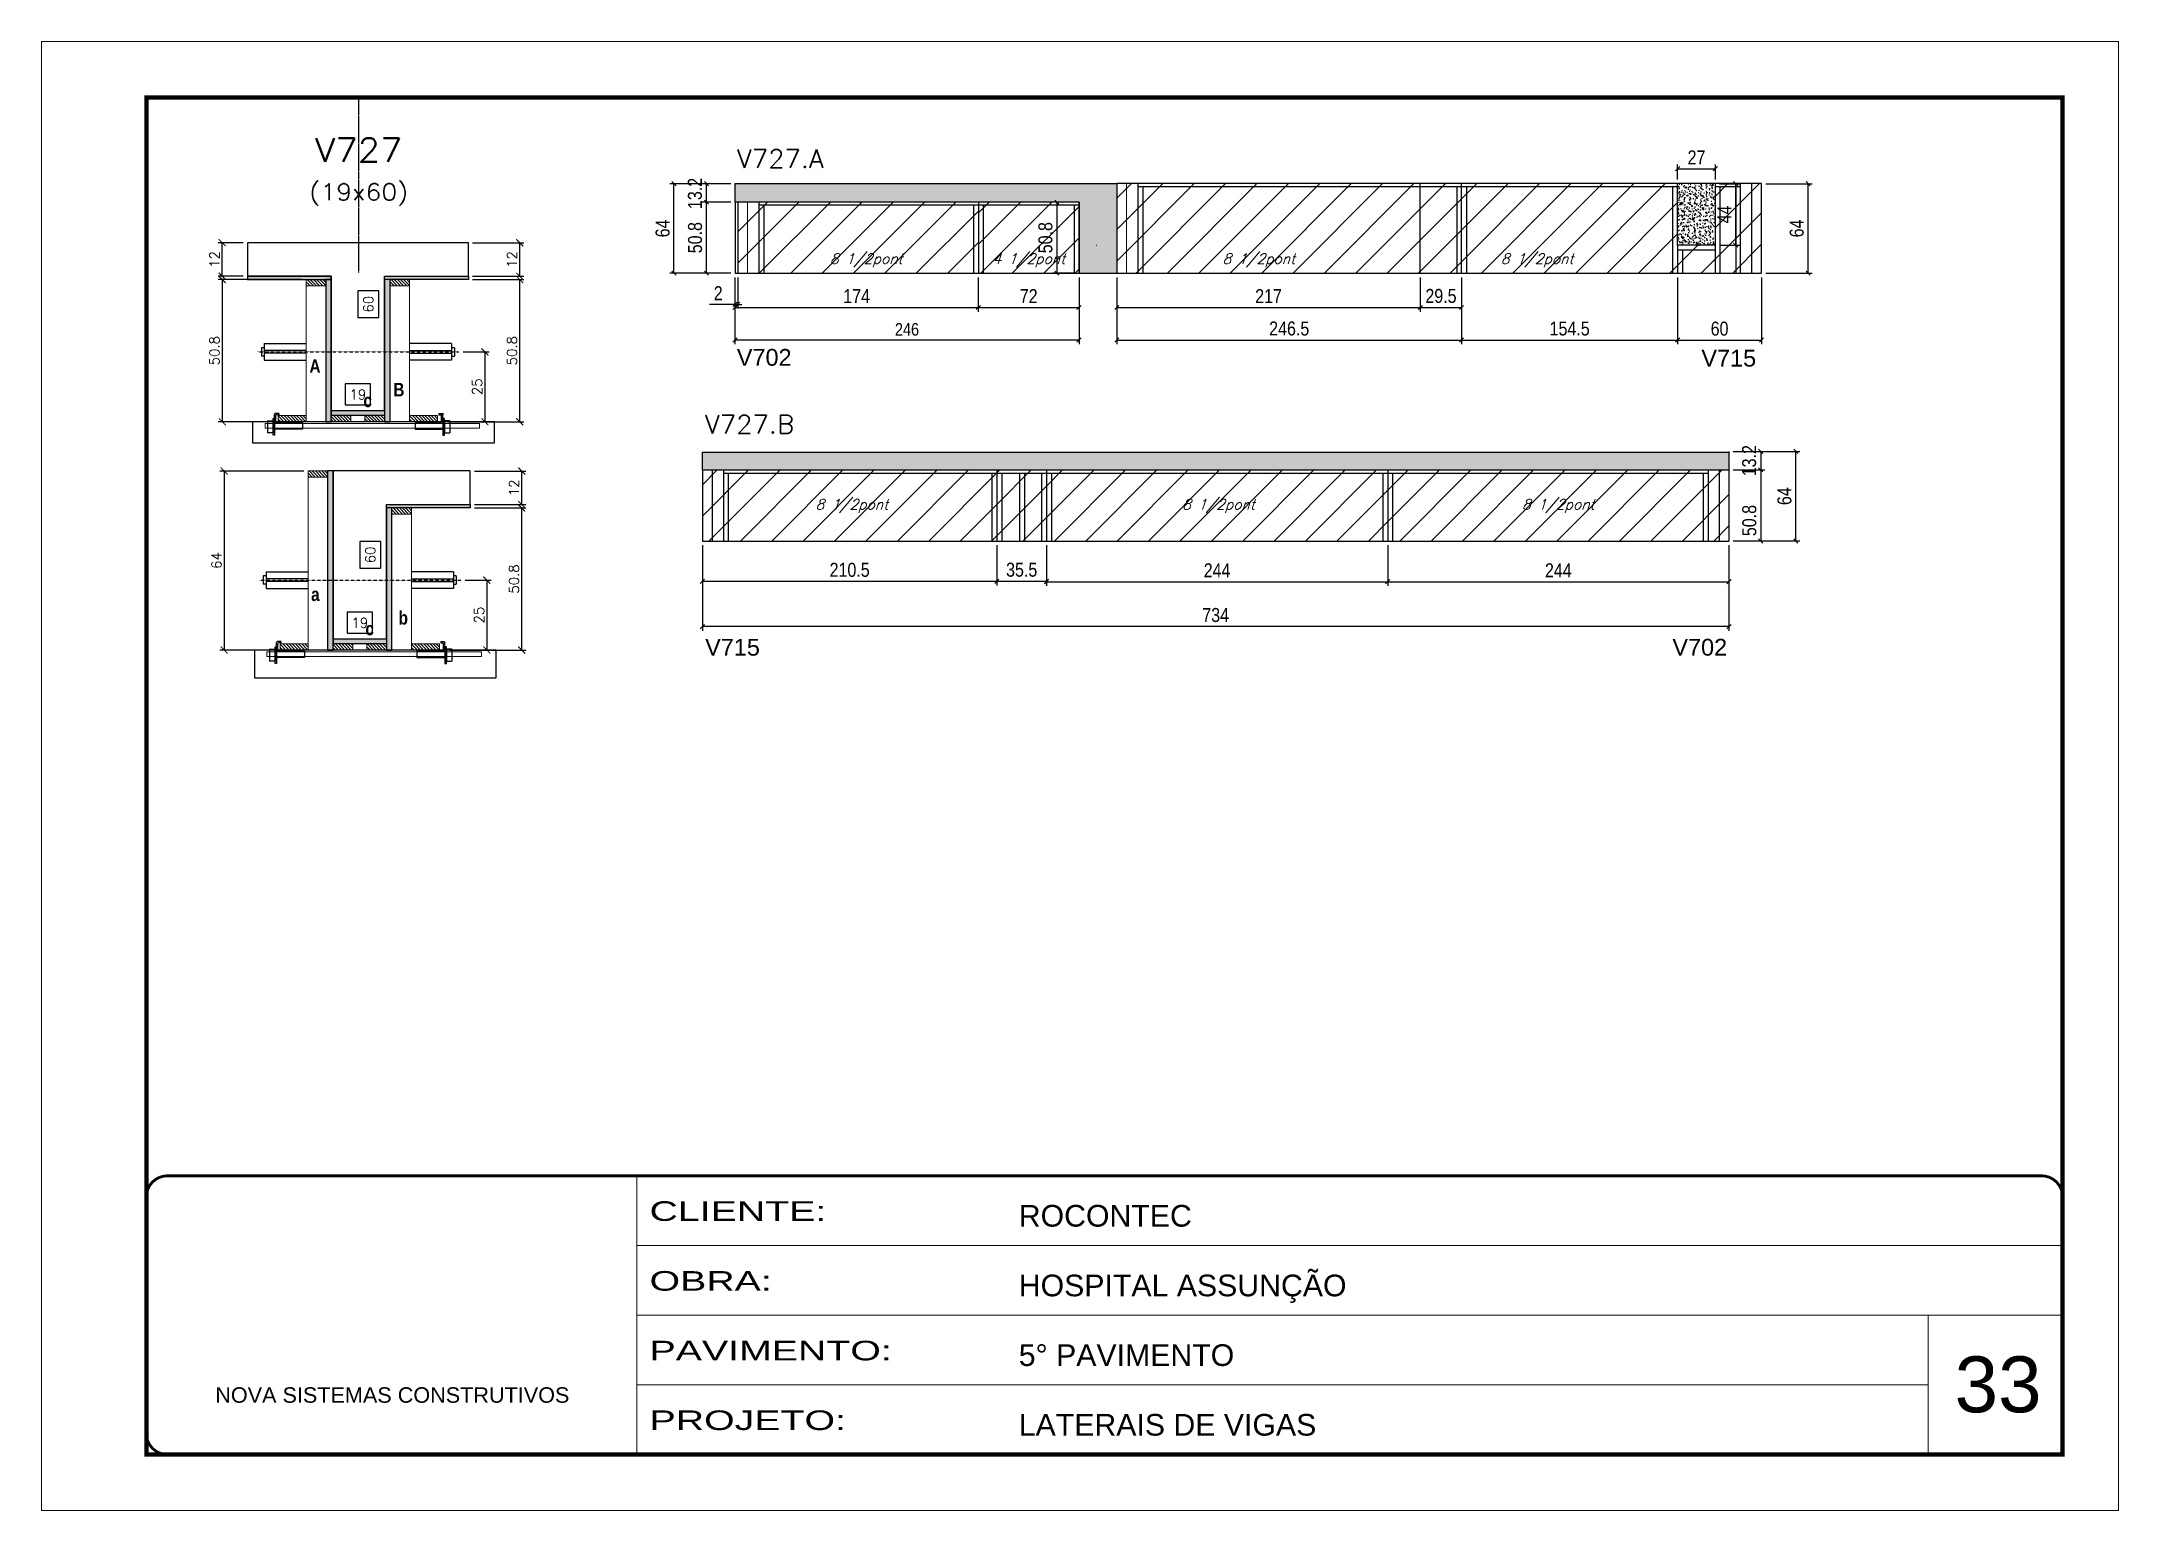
# Model space of a CAD drawing. Extents: x -20960 to -5926, y -2106 to 21915.
# Drawn here: x -12207 to -10722, y 11677 to 12727 of the extents above; entities that cross this region are included whole.
import ezdxf
from ezdxf.enums import TextEntityAlignment as Align

# ---------------------------------------------------------------- set-up
doc = ezdxf.new("R2010")
doc.units = 0
for name, pattern in [('CONTINUO', [0]), ('DASHED', [0.75, 0.5, -0.25]), ('HIDDEN', [0.375, 0.25, -0.125])]:
    doc.linetypes.add(name, pattern=pattern)
for name, color, linetype in [('5', 5, 'Continuous'), ('barrote', 251, 'Continuous'), ('COTA', 241, 'Continuous'), ('Cota Seção (2x)', 4, 'Continuous'), ('detalhes', 4, 'Continuous'), ('Painéis', 200, 'Continuous'), ('presilha', 1, 'Continuous'), ('Reaproveitamento', 251, 'Continuous'), ('SARR_2.2x7', 40, 'Continuous'), ('SARR_3.5x7', 81, 'Continuous'), ('TENSOR', 3, 'Continuous'), ('texto', 7, 'Continuous'), ('Texto de Titulo', 7, 'Continuous'), ('Texto Qtd Sarr', 242, 'Continuous')]:
    doc.layers.add(name, color=color, linetype=linetype)
for name, color, linetype, lineweight in [('CARIMBO', 255, 'Continuous', 9), ('CONCRETO', 251, 'Continuous', 25), ('Folhas', 255, 'Continuous', 9), ('Hachura', 251, 'Continuous', 9), ('Madeira', 126, 'Continuous', 18), ('Sarr 2.2x7', 40, 'Continuous', 9), ('SARRAFO DE PRESSAO', 251, 'DASHED', 9), ('SCO-___-LAJ', 2, 'Continuous', 0), ('Texto Seção', 7, 'Continuous', 15)]:
    doc.layers.add(name, color=color, linetype=linetype, lineweight=lineweight)
doc.styles.add('ARIAL', font='arial.ttf')
doc.styles.add('COTA TECNICA', font='techl___.ttf', dxfattribs={"height": 10})
doc.styles.add('COTA TECNICA-50', font='techl___.ttf', dxfattribs={"height": 9})
doc.styles.add('REGUA-120', font='ROMANS.shx', dxfattribs={"height": 15})
doc.styles.add('Romans', font='romans.shx')
doc.styles.get("Standard").update_dxf_attribs({"font": 'arial.ttf'})
doc.styles.add('TECNICA', font='techb___.ttf', dxfattribs={"height": 10})
doc.styles.add('Tecnologia', font='')
doc.styles.get('Tecnologia').set_extended_font_data('Forgotten Futurist')
doc.dimstyles.new('COTA PAINEL-50', dxfattribs={"dimtxt": 9, "dimasz": 3, "dimexe": 3, "dimexo": 3, "dimgap": 3, "dimtad": 1, "dimdec": 1, "dimzin": 12, "dimdsep": 46, "dimtxsty": 'COTA TECNICA-50', "dimblk1": 'OBLIQUE', "dimblk2": 'OBLIQUE', "dimsah": 1, "dimcen": 0.9, "dimclrd": 4, "dimclre": 4, "dimclrt": 240, "dimadec": 1, "dimazin": 3, "dimtfac": 1, "dimtdec": 1, "dimtmove": 0, "dimatfit": 3, "dimfxl": 1, "dimtolj": 1, "dimtzin": 12, "dimarcsym": 0})
doc.dimstyles.new('Cota Seção (2x)', dxfattribs={"dimtxt": 7, "dimasz": 5, "dimexe": 3, "dimexo": 3, "dimgap": 2, "dimtad": 3, "dimdec": 1, "dimlfac": 0.5, "dimzin": 12, "dimdsep": 46, "dimtxsty": 'Romans', "dimblk": 'ARCHTICK', "dimcen": 0, "dimclrd": 4, "dimclre": 4, "dimclrt": 1, "dimadec": 1, "dimazin": 3, "dimtfac": 1, "dimtdec": 1, "dimtmove": 0, "dimatfit": 3, "dimldrblk": 'OBLIQUE', "dimfxl": 1, "dimtolj": 1, "dimtzin": 12, "dimarcsym": 0})
doc.dimstyles.new('Cota Seção interna', dxfattribs={"dimtxt": 7, "dimasz": 6, "dimexe": 0.18, "dimexo": 2, "dimgap": -4, "dimtad": 3, "dimdec": 1, "dimlfac": 0.5, "dimzin": 12, "dimdsep": 46, "dimtxsty": 'Romans', "dimblk": 'ARCHTICK', "dimcen": 0.09, "dimse1": 1, "dimse2": 1, "dimsd1": 1, "dimsd2": 1, "dimclrd": 180, "dimclre": 5, "dimclrt": 1, "dimadec": 0, "dimazin": 3, "dimtfac": 1, "dimtdec": 1, "dimtofl": 0, "dimtmove": 0, "dimatfit": 3, "dimldrblk": 'ARCHTICK', "dimfxl": 1, "dimtolj": 1, "dimtzin": 0, "dimarcsym": 0})
doc.dimstyles.new('PAINEL', dxfattribs={"dimtxt": 10, "dimasz": 3, "dimexe": 3, "dimexo": 3, "dimgap": 3, "dimtad": 1, "dimdec": 1, "dimzin": 12, "dimdsep": 46, "dimtxsty": 'COTA TECNICA', "dimblk1": 'OBLIQUE', "dimblk2": 'OBLIQUE', "dimsah": 1, "dimcen": 0.9, "dimclrd": 4, "dimclre": 4, "dimclrt": 240, "dimadec": 1, "dimazin": 3, "dimtfac": 1, "dimtdec": 1, "dimtmove": 0, "dimatfit": 3, "dimfxl": 1, "dimtolj": 1, "dimtzin": 12, "dimarcsym": 0})
pattern_1 = [(45, (-150962.054, -10096.725), (-11.2253202, 11.2253202), [])]
pattern_2 = [(45, (-150939.583, -10165.736), (-11.2253202, 11.2253202), [])]

msp = doc.modelspace()

# ---------------------------------------------------------------- texts
at = {"layer": '5', "linetype": 'Continuous'}
for s, p in [('V702', (-11709.86, 12495.05)), ('V715', (-11020.22, 12494.45)), ('V715', (-11732.5, 12287.83)), ('V702', (-11040.94, 12287.83))]:
    msp.add_text(s, height=12, rotation=359.99996, dxfattribs=at).set_placement(p)
at = {"layer": 'CARIMBO', "style": 'ARIAL'}
msp.add_text('33', height=40, dxfattribs=at).set_placement((-10839.14, 11746.93))
at = {"layer": 'detalhes', "style": 'TECNICA'}
for s, p in [('A', (-12015.45, 12490.02)), ('B', (-11955.49, 12473.17)), ('c', (-11976.86, 12465.48)), ('a', (-12014.26, 12326.88)), ('b', (-11951.72, 12310.04)), ('c', (-11975.46, 12302.34))]:
    msp.add_text(s, height=9.6, dxfattribs=at).set_placement(p)
at = {"layer": 'texto', "color": 2, "char_height": 7.2737, "attachment_point": 5, "style": 'Romans'}
for s, insert in [('{\\Q19;\\C256;8 1/2pont}', (-11617.33, 12570.36)), ('{\\Q19;\\C256;4 1/2pont}', (-11501.08, 12570.36)), ('{\\Q19;\\C256;8 1/2pont}', (-11336.65, 12570.36)), ('{\\Q19;\\C256;8 1/2pont}', (-11137.66, 12570.36)), ('{\\Q19;\\C256;8 1/2pont}', (-11627.66, 12394.77)), ('{\\Q19;\\C256;8 1/2pont}', (-11365.43, 12394.77)), ('{\\Q19;\\C256;8 1/2pont}', (-11122.54, 12394.77))]:
    msp.add_mtext(s, dxfattribs=dict(at, insert=insert))
at = {"layer": 'Texto Seção', "style": 'REGUA-120', "width": 1.05}
for s, p in [('V727.A', (-11709.72, 12636.57)), ('V727.B', (-11732.56, 12446.72))]:
    msp.add_text(s, height=13, dxfattribs=at).set_placement(p)

# ---------------------------------------------------------------- blocks, each defined once
blk = doc.blocks.new('9999999999')
at = {"color": 30, "linetype": 'CONTINUO'}
for p, q in [((98564.6, 34230.2), (98564.6, 34429.4)), ((98564.6, 34379.6), (99584, 34379.6)), ((98564.6, 34329.8), (99488, 34329.8)), ((99584, 34329.8), (99488, 34329.8)), ((99488, 34329.8), (99488, 34230.2)), ((98564.6, 34280), (99488, 34280))]:
    blk.add_line(p, q, dxfattribs=at)
at = {"color": 30, "linetype": 'CONTINUO', "const_width": 2}
blk.add_lwpolyline([(99584, 34230.2), (99584, 34414.4, 0.414214), (99569, 34429.4), (98229, 34429.4, 0.414214), (98214, 34414.4), (98214, 34245.2, 0.414214), (98229, 34230.2), (99584, 34230.2)], format="xyb", dxfattribs=at)
at = {"layer": 'Folhas'}
blk.add_lwpolyline([(98139, 34190.2), (99624, 34190.2), (99624, 35240.2), (98139, 35240.2)], close=True, dxfattribs=at)
at = {"layer": 'Folhas', "color": 30, "const_width": 3}
blk.add_lwpolyline([(98214, 34230.2), (99584, 34230.2), (99584, 35200.2), (98214, 35200.2)], close=True, dxfattribs=at)
at = {"color": 7, "linetype": 'Continuous', "ltscale": 5, "style": 'ARIAL'}
for s, height, p in [('ROCONTEC', 15.48, (98837.7, 34393.1)), ('HOSPITAL ASSUNÇÃO', 15.483, (98837.7, 34343.3)), ('5° PAVIMENTO', 15.483, (98837.7, 34293.5)), ('NOVA SISTEMAS CONSTRUTIVOS', 11.059, (98263.2, 34267.2)), ('LATERAIS DE VIGAS', 15.483, (98837.7, 34243.7))]:
    blk.add_text(s, height=height, dxfattribs=at).set_placement(p)
at = {"layer": 'Folhas', "color": 7, "style": 'Tecnologia', "width": 1.5}
for s, p in [('CLIENTE:', (98573.7, 34397.2)), ('OBRA:', (98573.7, 34347.3)), ('PAVIMENTO:', (98573.7, 34297.5)), ('PROJETO:', (98573.7, 34247.7))]:
    blk.add_text(s, height=14, dxfattribs=at).set_placement(p)
blk = doc.blocks.new('titulo1')
at = {"layer": 'Defpoints', "color": 252, "linetype": 'HIDDEN', "ltscale": 2}
blk.add_line((0, 0), (0, 125), dxfattribs=at)
at = {"layer": 'Defpoints', "style": 'Romans', "oblique": 15}
blk.add_attdef('FOLHA', text='', height=10, dxfattribs=at).set_placement((0, 15.6), align=Align.MIDDLE_CENTER)
at = {"layer": 'Texto Qtd Sarr', "color": 3, "style": 'Romans', "oblique": 15}
for tag, height, p in [('TITULO', 17, (0, 71.4)), ('SEÇÃO', 12, (0, 41.5))]:
    blk.add_attdef(tag, text='', height=height, dxfattribs=at).set_placement(p, align=Align.MIDDLE_CENTER)
blk = doc.blocks.new('_ArchTick')
at = {"color": 0, "linetype": 'ByBlock', "const_width": 0.15}
blk.add_lwpolyline([(-0.5, -0.5), (0.5, 0.5)], dxfattribs=at)
blk = doc.blocks.new('*D1078')
at = {"layer": 'COTA', "color": 4, "lineweight": -2, "transparency": 16777216}
for p, q in [((-11897.4, 12393.4), (-11860.7, 12393.4)), ((-11863.7, 12291.8), (-11863.7, 12393.4)), ((-11915, 12291.8), (-11860.7, 12291.8))]:
    blk.add_line(p, q, dxfattribs=at)
at = {"layer": 'Defpoints', "color": 0, "transparency": 16777216}
for p in [(-11900.4, 12393.4), (-11863.7, 12393.4), (-11918, 12291.8)]:
    blk.add_point(p, dxfattribs=at)
at = {"layer": 'COTA', "color": 4, "lineweight": -2, "transparency": 16777216, "xscale": 5, "yscale": 5, "zscale": 5}
for p, rotation in [((-11863.7, 12393.4), 90), ((-11863.7, 12291.8), 270)]:
    blk.add_blockref('_ArchTick', p, dxfattribs=dict(at, rotation=rotation))
at = {"layer": 'COTA', "color": 1, "transparency": 16777216, "insert": (-11869.2, 12342.6), "char_height": 7, "attachment_point": 5, "rotation": 90, "style": 'Romans'}
blk.add_mtext('\\A1;50.8', dxfattribs=at)
blk = doc.blocks.new('_Oblique')
at = {"color": 0, "linetype": 'ByBlock', "lineweight": -2}
blk.add_line((-0.5, -0.5), (0.5, 0.5), dxfattribs=at)
blk = doc.blocks.new('*D1079')
at = {"layer": 'COTA', "color": 4, "lineweight": -2, "transparency": 16777216}
for p, q in [((-11897.4, 12419.8), (-11860.7, 12419.8)), ((-11863.7, 12395.8), (-11863.7, 12419.8)), ((-11897.4, 12395.8), (-11860.7, 12395.8))]:
    blk.add_line(p, q, dxfattribs=at)
at = {"layer": 'Defpoints', "color": 0, "transparency": 16777216}
for p in [(-11900.4, 12419.8), (-11863.7, 12419.8), (-11900.4, 12395.8)]:
    blk.add_point(p, dxfattribs=at)
at = {"layer": 'COTA', "color": 4, "lineweight": -2, "transparency": 16777216, "xscale": 5, "yscale": 5, "zscale": 5}
for p, rotation in [((-11863.7, 12419.8), 90), ((-11863.7, 12395.8), 270)]:
    blk.add_blockref('_ArchTick', p, dxfattribs=dict(at, rotation=rotation))
at = {"layer": 'COTA', "color": 1, "transparency": 16777216, "insert": (-11869.2, 12407.8), "char_height": 7, "attachment_point": 5, "rotation": 90, "style": 'Romans'}
blk.add_mtext('\\A1;12', dxfattribs=at)
blk = doc.blocks.new('*D1080')
at = {"layer": 'Cota Seção (2x)', "color": 180, "lineweight": -2, "transparency": 16777216}
for p, q in [((-11964.4, 12369.3), (-11979.4, 12369.3)), ((-11979.4, 12369.3), (-11979.4, 12350.3)), ((-11964.4, 12350.3), (-11964.4, 12369.3)), ((-11979.4, 12350.3), (-11964.4, 12350.3))]:
    blk.add_line(p, q, dxfattribs=at)
at = {"layer": 'Defpoints', "color": 0, "transparency": 16777216}
for p in [(-11960.4, 12419.8), (-11960.4, 12419.8), (-11960.4, 12299.8)]:
    blk.add_point(p, dxfattribs=at)
at = {"layer": 'Cota Seção (2x)', "color": 1, "transparency": 16777216, "insert": (-11971.9, 12359.8), "char_height": 7, "attachment_point": 5, "rotation": 90, "style": 'Romans'}
blk.add_mtext('\\A1;60', dxfattribs=at)
blk = doc.blocks.new('PRESILHA METÁLICA 1')
at = {"layer": 'presilha'}
for p, q in [((0, 13), (6, 13)), ((0, 13), (0, 0)), ((6, 0), (0, 0)), ((6, 15.5), (7.5, 15.5)), ((6, -2.5), (6, 15.5)), ((6, 13), (6, 0)), ((7.5, 10.6), (7.5, 19.9)), ((7.5, 15.5), (7.5, -2.5)), ((37.5, 4.1), (7.5, 4.1)), ((12, 21), (8.6, 21)), ((9, 11.6), (9, 18.9)), ((12, 19.5), (9.6, 19.5)), ((37.5, 11), (9.6, 11)), ((12, 21), (12, 19.5)), ((37.5, 11), (37.5, 4.1)), ((7.5, -2.5), (6, -2.5))]:
    blk.add_line(p, q, dxfattribs=at)
for centre, radius, start, end in [((8.6, 19.9), 1.14, 90, 180), ((9.6, 18.9), 0.57, 90, 180), ((9.6, 11.6), 0.57, 180, 270)]:
    blk.add_arc(centre, radius, start, end, dxfattribs=at)
blk = doc.blocks.new('*D1081')
at = {"layer": 'Cota Seção (2x)', "color": 180, "lineweight": -2, "transparency": 16777216}
for p, q in [((-11970.4, 12318.8), (-11988.4, 12318.8)), ((-11988.4, 12318.8), (-11988.4, 12303.8)), ((-11970.4, 12303.8), (-11970.4, 12318.8)), ((-11988.4, 12303.8), (-11970.4, 12303.8))]:
    blk.add_line(p, q, dxfattribs=at)
at = {"layer": 'Defpoints', "color": 0, "transparency": 16777216}
for p in [(-11960.4, 12299.8), (-11998.4, 12291.8), (-11960.4, 12291.8)]:
    blk.add_point(p, dxfattribs=at)
at = {"layer": 'Cota Seção (2x)', "color": 1, "transparency": 16777216, "insert": (-11979.4, 12311.3), "char_height": 7, "attachment_point": 5, "style": 'Romans'}
blk.add_mtext('\\A1;19', dxfattribs=at)
blk = doc.blocks.new('*D1082')
at = {"layer": 'COTA', "color": 4, "lineweight": -2, "transparency": 16777216}
for p, q in [((-12019.4, 12419.8), (-12079.4, 12419.8)), ((-12076.4, 12419.8), (-12076.4, 12291.8)), ((-12019.4, 12291.8), (-12079.4, 12291.8))]:
    blk.add_line(p, q, dxfattribs=at)
at = {"layer": 'Defpoints', "color": 0, "transparency": 16777216}
for p in [(-12016.4, 12419.8), (-12076.4, 12291.8), (-12016.4, 12291.8)]:
    blk.add_point(p, dxfattribs=at)
at = {"layer": 'COTA', "color": 4, "lineweight": -2, "transparency": 16777216, "xscale": 5, "yscale": 5, "zscale": 5}
for p, rotation in [((-12076.4, 12419.8), 90), ((-12076.4, 12291.8), 270)]:
    blk.add_blockref('_ArchTick', p, dxfattribs=dict(at, rotation=rotation))
at = {"layer": 'COTA', "color": 1, "transparency": 16777216, "insert": (-12081.9, 12355.8), "char_height": 7, "attachment_point": 5, "rotation": 90, "style": 'Romans'}
blk.add_mtext('\\A1;64', dxfattribs=at)
blk = doc.blocks.new('*D1083')
at = {"layer": 'COTA', "color": 4, "lineweight": -2, "transparency": 16777216}
for p, q in [((-11904.1, 12341.8), (-11885.6, 12341.8)), ((-11888.6, 12341.8), (-11888.6, 12291.8)), ((-11904.1, 12291.8), (-11885.6, 12291.8))]:
    blk.add_line(p, q, dxfattribs=at)
at = {"layer": 'Defpoints', "color": 0, "transparency": 16777216}
for p in [(-11907.1, 12341.8), (-11907.1, 12291.8), (-11888.6, 12291.8)]:
    blk.add_point(p, dxfattribs=at)
at = {"layer": 'COTA', "color": 4, "lineweight": -2, "transparency": 16777216, "xscale": 5, "yscale": 5, "zscale": 5}
for p, rotation in [((-11888.6, 12341.8), 90), ((-11888.6, 12291.8), 270)]:
    blk.add_blockref('_ArchTick', p, dxfattribs=dict(at, rotation=rotation))
at = {"layer": 'COTA', "color": 1, "transparency": 16777216, "insert": (-11894.1, 12316.8), "char_height": 7, "attachment_point": 5, "rotation": 90, "style": 'Romans'}
blk.add_mtext('\\A1;25', dxfattribs=at)
blk = doc.blocks.new('*D1084')
at = {"layer": 'COTA', "color": 4, "linetype": 'ByBlock', "lineweight": -2, "transparency": 16777216}
for p, q in [((-10997.5, 12420.6), (-10974.8, 12420.6)), ((-10977.8, 12420.6), (-10977.8, 12369.8)), ((-10997.5, 12369.8), (-10974.8, 12369.8))]:
    blk.add_line(p, q, dxfattribs=at)
at = {"layer": 'Defpoints', "color": 0, "linetype": 'ByBlock', "transparency": 16777216}
for p in [(-11000.5, 12420.6), (-11000.5, 12369.8), (-10977.8, 12369.8)]:
    blk.add_point(p, dxfattribs=at)
at = {"layer": 'COTA', "color": 4, "linetype": 'ByBlock', "lineweight": -2, "transparency": 16777216, "xscale": 3, "yscale": 3, "zscale": 3}
for p, rotation in [((-10977.8, 12420.6), 90), ((-10977.8, 12369.8), 270)]:
    blk.add_blockref('_Oblique', p, dxfattribs=dict(at, rotation=rotation))
at = {"layer": 'COTA', "color": 240, "linetype": 'ByBlock', "transparency": 16777216, "insert": (-10985.9, 12384.4), "char_height": 10, "attachment_point": 5, "rotation": 90, "style": 'COTA TECNICA'}
blk.add_mtext('\\A1;50.8', dxfattribs=at)
blk = doc.blocks.new('*D1085')
at = {"layer": 'COTA', "color": 4, "linetype": 'ByBlock', "lineweight": -2, "transparency": 16777216}
for p, q in [((-10997.5, 12433.8), (-10974.8, 12433.8)), ((-10977.8, 12433.8), (-10977.8, 12420.6)), ((-10997.5, 12420.6), (-10974.8, 12420.6))]:
    blk.add_line(p, q, dxfattribs=at)
at = {"layer": 'Defpoints', "color": 0, "linetype": 'ByBlock', "transparency": 16777216}
for p in [(-11000.5, 12433.8), (-11000.5, 12420.6), (-10977.8, 12420.6)]:
    blk.add_point(p, dxfattribs=at)
at = {"layer": 'COTA', "color": 4, "linetype": 'ByBlock', "lineweight": -2, "transparency": 16777216, "xscale": 3, "yscale": 3, "zscale": 3}
for p, rotation in [((-10977.8, 12433.8), 90), ((-10977.8, 12420.6), 270)]:
    blk.add_blockref('_Oblique', p, dxfattribs=dict(at, rotation=rotation))
at = {"layer": 'COTA', "color": 240, "linetype": 'ByBlock', "transparency": 16777216, "insert": (-10986, 12427.2), "char_height": 10, "attachment_point": 5, "rotation": 90, "style": 'COTA TECNICA'}
blk.add_mtext('\\A1;13.2', dxfattribs=at)
blk = doc.blocks.new('*D1086')
at = {"layer": 'COTA', "color": 4, "linetype": 'ByBlock', "lineweight": -2, "transparency": 16777216}
for p, q in [((-11488.5, 12366.8), (-11488.5, 12337.7)), ((-11244.5, 12366.8), (-11244.5, 12337.7)), ((-11488.5, 12340.7), (-11244.5, 12340.7))]:
    blk.add_line(p, q, dxfattribs=at)
at = {"layer": 'Defpoints', "color": 0, "linetype": 'ByBlock', "transparency": 16777216}
for p in [(-11488.5, 12369.8), (-11244.5, 12369.8), (-11244.5, 12340.7)]:
    blk.add_point(p, dxfattribs=at)
at = {"layer": 'COTA', "color": 4, "linetype": 'ByBlock', "lineweight": -2, "transparency": 16777216, "xscale": 3, "yscale": 3, "zscale": 3, "rotation": 180}
blk.add_blockref('_Oblique', (-11488.5, 12340.7), dxfattribs=at)
at = {"layer": 'COTA', "color": 4, "linetype": 'ByBlock', "lineweight": -2, "transparency": 16777216, "xscale": 3, "yscale": 3, "zscale": 3}
blk.add_blockref('_Oblique', (-11244.5, 12340.7), dxfattribs=at)
at = {"layer": 'COTA', "color": 240, "linetype": 'ByBlock', "transparency": 16777216, "insert": (-11366.5, 12348.8), "char_height": 10, "attachment_point": 5, "style": 'COTA TECNICA'}
blk.add_mtext('\\A1;244', dxfattribs=at)
blk = doc.blocks.new('*D1087')
at = {"layer": 'COTA', "color": 4, "linetype": 'ByBlock', "lineweight": -2, "transparency": 16777216}
for p, q in [((-11244.5, 12366.8), (-11244.5, 12337.7)), ((-11000.5, 12366.8), (-11000.5, 12337.7)), ((-11244.5, 12340.7), (-11000.5, 12340.7))]:
    blk.add_line(p, q, dxfattribs=at)
at = {"layer": 'Defpoints', "color": 0, "linetype": 'ByBlock', "transparency": 16777216}
for p in [(-11244.5, 12369.8), (-11000.5, 12369.8), (-11000.5, 12340.7)]:
    blk.add_point(p, dxfattribs=at)
at = {"layer": 'COTA', "color": 4, "linetype": 'ByBlock', "lineweight": -2, "transparency": 16777216, "xscale": 3, "yscale": 3, "zscale": 3, "rotation": 180}
blk.add_blockref('_Oblique', (-11244.5, 12340.7), dxfattribs=at)
at = {"layer": 'COTA', "color": 4, "linetype": 'ByBlock', "lineweight": -2, "transparency": 16777216, "xscale": 3, "yscale": 3, "zscale": 3}
blk.add_blockref('_Oblique', (-11000.5, 12340.7), dxfattribs=at)
at = {"layer": 'COTA', "color": 240, "linetype": 'ByBlock', "transparency": 16777216, "insert": (-11122.5, 12348.8), "char_height": 10, "attachment_point": 5, "style": 'COTA TECNICA'}
blk.add_mtext('\\A1;244', dxfattribs=at)
blk = doc.blocks.new('*D1088')
at = {"layer": 'COTA', "color": 4, "linetype": 'ByBlock', "lineweight": -2, "transparency": 16777216}
for p, q in [((-10997.5, 12433.8), (-10949.7, 12433.8)), ((-10952.7, 12369.8), (-10952.7, 12433.8)), ((-10997.5, 12369.8), (-10949.7, 12369.8))]:
    blk.add_line(p, q, dxfattribs=at)
at = {"layer": 'Defpoints', "color": 0, "linetype": 'ByBlock', "transparency": 16777216}
for p in [(-11000.5, 12433.8), (-10952.7, 12433.8), (-11000.5, 12369.8)]:
    blk.add_point(p, dxfattribs=at)
at = {"layer": 'COTA', "color": 4, "linetype": 'ByBlock', "lineweight": -2, "transparency": 16777216, "xscale": 3, "yscale": 3, "zscale": 3}
for p, rotation in [((-10952.7, 12433.8), 90), ((-10952.7, 12369.8), 270)]:
    blk.add_blockref('_Oblique', p, dxfattribs=dict(at, rotation=rotation))
at = {"layer": 'COTA', "color": 240, "linetype": 'ByBlock', "transparency": 16777216, "insert": (-10960.8, 12401.8), "char_height": 10, "attachment_point": 5, "rotation": 90, "style": 'COTA TECNICA'}
blk.add_mtext('\\A1;64', dxfattribs=at)
blk = doc.blocks.new('*D1089')
at = {"layer": 'COTA', "color": 4, "linetype": 'ByBlock', "lineweight": -2, "transparency": 16777216}
for p, q in [((-11438.2, 12558.2), (-11438.2, 12533.7)), ((-11221.2, 12558.2), (-11221.2, 12533.7)), ((-11438.2, 12536.7), (-11221.2, 12536.7))]:
    blk.add_line(p, q, dxfattribs=at)
at = {"layer": 'Defpoints', "color": 0, "linetype": 'ByBlock', "transparency": 16777216}
for p in [(-11438.2, 12561.2), (-11221.2, 12561.2), (-11221.2, 12536.7)]:
    blk.add_point(p, dxfattribs=at)
at = {"layer": 'COTA', "color": 4, "linetype": 'ByBlock', "lineweight": -2, "transparency": 16777216, "xscale": 3, "yscale": 3, "zscale": 3, "rotation": 180}
blk.add_blockref('_Oblique', (-11438.2, 12536.7), dxfattribs=at)
at = {"layer": 'COTA', "color": 4, "linetype": 'ByBlock', "lineweight": -2, "transparency": 16777216, "xscale": 3, "yscale": 3, "zscale": 3}
blk.add_blockref('_Oblique', (-11221.2, 12536.7), dxfattribs=at)
at = {"layer": 'COTA', "color": 240, "linetype": 'ByBlock', "transparency": 16777216, "insert": (-11329.7, 12544.8), "char_height": 10, "attachment_point": 5, "style": 'COTA TECNICA'}
blk.add_mtext('\\A1;217', dxfattribs=at)
blk = doc.blocks.new('*D1090')
at = {"layer": 'COTA', "color": 4, "linetype": 'ByBlock', "lineweight": -2, "transparency": 16777216}
for p, q in [((-11221.2, 12558.2), (-11221.2, 12533.7)), ((-11191.7, 12558.2), (-11191.7, 12533.7)), ((-11221.2, 12536.7), (-11191.7, 12536.7))]:
    blk.add_line(p, q, dxfattribs=at)
at = {"layer": 'Defpoints', "color": 0, "linetype": 'ByBlock', "transparency": 16777216}
for p in [(-11221.2, 12561.2), (-11191.7, 12561.2), (-11191.7, 12536.7)]:
    blk.add_point(p, dxfattribs=at)
at = {"layer": 'COTA', "color": 4, "linetype": 'ByBlock', "lineweight": -2, "transparency": 16777216, "xscale": 3, "yscale": 3, "zscale": 3, "rotation": 180}
blk.add_blockref('_Oblique', (-11221.2, 12536.7), dxfattribs=at)
at = {"layer": 'COTA', "color": 4, "linetype": 'ByBlock', "lineweight": -2, "transparency": 16777216, "xscale": 3, "yscale": 3, "zscale": 3}
blk.add_blockref('_Oblique', (-11191.7, 12536.7), dxfattribs=at)
at = {"layer": 'COTA', "color": 240, "linetype": 'ByBlock', "transparency": 16777216, "insert": (-11206.4, 12544.9), "char_height": 10, "attachment_point": 5, "style": 'COTA TECNICA'}
blk.add_mtext('\\A1;29.5', dxfattribs=at)
blk = doc.blocks.new('*D1091')
at = {"layer": 'COTA', "color": 4, "linetype": 'ByBlock', "lineweight": -2, "transparency": 16777216}
for p, q in [((-11191.7, 12558.2), (-11191.7, 12510.4)), ((-11037.2, 12558.2), (-11037.2, 12510.4)), ((-11191.7, 12513.4), (-11037.2, 12513.4))]:
    blk.add_line(p, q, dxfattribs=at)
at = {"layer": 'Defpoints', "color": 0, "linetype": 'ByBlock', "transparency": 16777216}
for p in [(-11191.7, 12561.2), (-11037.2, 12561.2), (-11037.2, 12513.4)]:
    blk.add_point(p, dxfattribs=at)
at = {"layer": 'COTA', "color": 4, "linetype": 'ByBlock', "lineweight": -2, "transparency": 16777216, "xscale": 3, "yscale": 3, "zscale": 3, "rotation": 180}
blk.add_blockref('_Oblique', (-11191.7, 12513.4), dxfattribs=at)
at = {"layer": 'COTA', "color": 4, "linetype": 'ByBlock', "lineweight": -2, "transparency": 16777216, "xscale": 3, "yscale": 3, "zscale": 3}
blk.add_blockref('_Oblique', (-11037.2, 12513.4), dxfattribs=at)
at = {"layer": 'COTA', "color": 240, "linetype": 'ByBlock', "transparency": 16777216, "insert": (-11114.4, 12521.6), "char_height": 10, "attachment_point": 5, "style": 'COTA TECNICA'}
blk.add_mtext('\\A1;154.5', dxfattribs=at)
blk = doc.blocks.new('*D1092')
at = {"layer": 'COTA', "color": 4, "linetype": 'ByBlock', "lineweight": -2, "transparency": 16777216}
for p, q in [((-11438.2, 12558.2), (-11438.2, 12510.4)), ((-11191.7, 12558.2), (-11191.7, 12510.4)), ((-11438.2, 12513.4), (-11191.7, 12513.4))]:
    blk.add_line(p, q, dxfattribs=at)
at = {"layer": 'Defpoints', "color": 0, "linetype": 'ByBlock', "transparency": 16777216}
for p in [(-11438.2, 12561.2), (-11191.7, 12561.2), (-11191.7, 12513.4)]:
    blk.add_point(p, dxfattribs=at)
at = {"layer": 'COTA', "color": 4, "linetype": 'ByBlock', "lineweight": -2, "transparency": 16777216, "xscale": 3, "yscale": 3, "zscale": 3, "rotation": 180}
blk.add_blockref('_Oblique', (-11438.2, 12513.4), dxfattribs=at)
at = {"layer": 'COTA', "color": 4, "linetype": 'ByBlock', "lineweight": -2, "transparency": 16777216, "xscale": 3, "yscale": 3, "zscale": 3}
blk.add_blockref('_Oblique', (-11191.7, 12513.4), dxfattribs=at)
at = {"layer": 'COTA', "color": 240, "linetype": 'ByBlock', "transparency": 16777216, "insert": (-11314.9, 12521.6), "char_height": 10, "attachment_point": 5, "style": 'COTA TECNICA'}
blk.add_mtext('\\A1;246.5', dxfattribs=at)
blk = doc.blocks.new('*D1093')
at = {"layer": 'COTA', "color": 4, "linetype": 'ByBlock', "lineweight": -2, "transparency": 16777216}
for p, q in [((-11714.2, 12612), (-11734.6, 12612)), ((-11731.6, 12561.2), (-11731.6, 12612)), ((-11714.2, 12561.2), (-11734.6, 12561.2))]:
    blk.add_line(p, q, dxfattribs=at)
at = {"layer": 'Defpoints', "color": 0, "linetype": 'ByBlock', "transparency": 16777216}
for p in [(-11731.6, 12612), (-11711.2, 12612), (-11711.2, 12561.2)]:
    blk.add_point(p, dxfattribs=at)
at = {"layer": 'COTA', "color": 4, "linetype": 'ByBlock', "lineweight": -2, "transparency": 16777216, "xscale": 3, "yscale": 3, "zscale": 3}
for p, rotation in [((-11731.6, 12612), 90), ((-11731.6, 12561.2), 270)]:
    blk.add_blockref('_Oblique', p, dxfattribs=dict(at, rotation=rotation))
at = {"layer": 'COTA', "color": 240, "linetype": 'ByBlock', "transparency": 16777216, "insert": (-11739.7, 12586.6), "char_height": 10, "attachment_point": 5, "rotation": 90, "style": 'COTA TECNICA'}
blk.add_mtext('\\A1;50.8', dxfattribs=at)
blk = doc.blocks.new('*D1094')
at = {"layer": 'COTA', "color": 4, "linetype": 'ByBlock', "lineweight": -2, "transparency": 16777216}
for p, q in [((-11714.2, 12625.2), (-11734.6, 12625.2)), ((-11731.6, 12612), (-11731.6, 12625.2)), ((-11714.2, 12612), (-11734.6, 12612))]:
    blk.add_line(p, q, dxfattribs=at)
at = {"layer": 'Defpoints', "color": 0, "linetype": 'ByBlock', "transparency": 16777216}
for p in [(-11731.6, 12625.2), (-11711.2, 12625.2), (-11711.2, 12612)]:
    blk.add_point(p, dxfattribs=at)
at = {"layer": 'COTA', "color": 4, "linetype": 'ByBlock', "lineweight": -2, "transparency": 16777216, "xscale": 3, "yscale": 3, "zscale": 3}
for p, rotation in [((-11731.6, 12625.2), 90), ((-11731.6, 12612), 270)]:
    blk.add_blockref('_Oblique', p, dxfattribs=dict(at, rotation=rotation))
at = {"layer": 'COTA', "color": 240, "linetype": 'ByBlock', "transparency": 16777216, "insert": (-11739.8, 12618.2), "char_height": 10, "attachment_point": 5, "rotation": 90, "style": 'COTA TECNICA'}
blk.add_mtext('\\A1;13.2', dxfattribs=at)
blk = doc.blocks.new('*D1096')
at = {"layer": 'COTA', "color": 4, "lineweight": -2, "transparency": 16777216}
for p, q in [((-11711.2, 12558.2), (-11711.2, 12535.9)), ((-11709.2, 12558.2), (-11709.2, 12535.9)), ((-11711.2, 12538.9), (-11729.3, 12538.9)), ((-11709.2, 12538.9), (-11711.2, 12538.9)), ((-11709.2, 12538.9), (-11706.2, 12538.9))]:
    blk.add_line(p, q, dxfattribs=at)
at = {"layer": 'Defpoints', "color": 0, "transparency": 16777216}
for p in [(-11711.2, 12561.2), (-11709.2, 12561.2), (-11711.2, 12538.9)]:
    blk.add_point(p, dxfattribs=at)
at = {"layer": 'COTA', "color": 4, "lineweight": -2, "transparency": 16777216, "xscale": 3, "yscale": 3, "zscale": 3}
blk.add_blockref('_Oblique', (-11711.2, 12538.9), dxfattribs=at)
at = {"layer": 'COTA', "color": 4, "lineweight": -2, "transparency": 16777216, "xscale": 3, "yscale": 3, "zscale": 3, "rotation": 180}
blk.add_blockref('_Oblique', (-11709.2, 12538.9), dxfattribs=at)
at = {"layer": 'COTA', "color": 240, "transparency": 16777216, "insert": (-11723.2, 12546.9), "char_height": 10, "attachment_point": 5, "style": 'COTA TECNICA'}
blk.add_mtext('\\A1;2', dxfattribs=at)
blk = doc.blocks.new('*D1097')
at = {"layer": 'COTA', "color": 4, "lineweight": -2, "transparency": 16777216}
for p, q in [((-11734.5, 12366.8), (-11734.5, 12338)), ((-11524, 12366.8), (-11524, 12338)), ((-11734.5, 12341), (-11524, 12341))]:
    blk.add_line(p, q, dxfattribs=at)
at = {"layer": 'Defpoints', "color": 0, "transparency": 16777216}
for p in [(-11734.5, 12369.8), (-11524, 12369.8), (-11524, 12341)]:
    blk.add_point(p, dxfattribs=at)
at = {"layer": 'COTA', "color": 4, "lineweight": -2, "transparency": 16777216, "xscale": 3, "yscale": 3, "zscale": 3, "rotation": 180}
blk.add_blockref('_Oblique', (-11734.5, 12341), dxfattribs=at)
at = {"layer": 'COTA', "color": 4, "lineweight": -2, "transparency": 16777216, "xscale": 3, "yscale": 3, "zscale": 3}
blk.add_blockref('_Oblique', (-11524, 12341), dxfattribs=at)
at = {"layer": 'COTA', "color": 240, "transparency": 16777216, "insert": (-11629.2, 12349.1), "char_height": 10, "attachment_point": 5, "style": 'COTA TECNICA'}
blk.add_mtext('\\A1;210.5', dxfattribs=at)
blk = doc.blocks.new('*D1098')
at = {"layer": 'COTA', "color": 4, "lineweight": -2, "transparency": 16777216}
for p, q in [((-11524, 12366.8), (-11524, 12338)), ((-11488.5, 12366.8), (-11488.5, 12338)), ((-11524, 12341), (-11488.5, 12341))]:
    blk.add_line(p, q, dxfattribs=at)
at = {"layer": 'Defpoints', "color": 0, "transparency": 16777216}
for p in [(-11524, 12369.8), (-11488.5, 12369.8), (-11488.5, 12341)]:
    blk.add_point(p, dxfattribs=at)
at = {"layer": 'COTA', "color": 4, "lineweight": -2, "transparency": 16777216, "xscale": 3, "yscale": 3, "zscale": 3, "rotation": 180}
blk.add_blockref('_Oblique', (-11524, 12341), dxfattribs=at)
at = {"layer": 'COTA', "color": 4, "lineweight": -2, "transparency": 16777216, "xscale": 3, "yscale": 3, "zscale": 3}
blk.add_blockref('_Oblique', (-11488.5, 12341), dxfattribs=at)
at = {"layer": 'COTA', "color": 240, "transparency": 16777216, "insert": (-11506.2, 12349.2), "char_height": 10, "attachment_point": 5, "style": 'COTA TECNICA'}
blk.add_mtext('\\A1;35.5', dxfattribs=at)
blk = doc.blocks.new('*D1099')
at = {"layer": 'COTA', "color": 4, "lineweight": -2, "transparency": 16777216}
for p, q in [((-11714.2, 12625.2), (-11757.8, 12625.2)), ((-11754.8, 12561.2), (-11754.8, 12625.2)), ((-11714.2, 12561.2), (-11757.8, 12561.2))]:
    blk.add_line(p, q, dxfattribs=at)
at = {"layer": 'Defpoints', "color": 0, "transparency": 16777216}
for p in [(-11754.8, 12625.2), (-11711.2, 12625.2), (-11711.2, 12561.2)]:
    blk.add_point(p, dxfattribs=at)
at = {"layer": 'COTA', "color": 4, "lineweight": -2, "transparency": 16777216, "xscale": 3, "yscale": 3, "zscale": 3}
for p, rotation in [((-11754.8, 12625.2), 90), ((-11754.8, 12561.2), 270)]:
    blk.add_blockref('_Oblique', p, dxfattribs=dict(at, rotation=rotation))
at = {"layer": 'COTA', "color": 240, "transparency": 16777216, "insert": (-11762.9, 12593.2), "char_height": 10, "attachment_point": 5, "rotation": 90, "style": 'COTA TECNICA'}
blk.add_mtext('\\A1;64', dxfattribs=at)
blk = doc.blocks.new('*D1100')
at = {"layer": 'COTA', "color": 4, "lineweight": -2, "transparency": 16777216}
for p, q in [((-10974.2, 12625.2), (-10940.9, 12625.2)), ((-10943.9, 12561.2), (-10943.9, 12625.2)), ((-10974.2, 12561.2), (-10940.9, 12561.2))]:
    blk.add_line(p, q, dxfattribs=at)
at = {"layer": 'Defpoints', "color": 0, "transparency": 16777216}
for p in [(-10977.2, 12625.2), (-10943.9, 12625.2), (-10977.2, 12561.2)]:
    blk.add_point(p, dxfattribs=at)
at = {"layer": 'COTA', "color": 4, "lineweight": -2, "transparency": 16777216, "xscale": 3, "yscale": 3, "zscale": 3}
for p, rotation in [((-10943.9, 12625.2), 90), ((-10943.9, 12561.2), 270)]:
    blk.add_blockref('_Oblique', p, dxfattribs=dict(at, rotation=rotation))
at = {"layer": 'COTA', "color": 240, "transparency": 16777216, "insert": (-10952, 12593.2), "char_height": 10, "attachment_point": 5, "rotation": 90, "style": 'COTA TECNICA'}
blk.add_mtext('\\A1;64', dxfattribs=at)
blk = doc.blocks.new('*D1101')
at = {"layer": 'COTA', "color": 4, "lineweight": -2, "ltscale": 25, "transparency": 16777216}
for p, q in [((-11734.5, 12366.8), (-11734.5, 12305.6)), ((-11000.5, 12366.8), (-11000.5, 12305.6)), ((-11000.5, 12308.6), (-11734.5, 12308.6))]:
    blk.add_line(p, q, dxfattribs=at)
at = {"layer": 'Defpoints', "color": 0, "ltscale": 25, "transparency": 16777216}
for p in [(-11734.5, 12369.8), (-11000.5, 12369.8), (-11734.5, 12308.6)]:
    blk.add_point(p, dxfattribs=at)
at = {"layer": 'COTA', "color": 4, "lineweight": -2, "ltscale": 25, "transparency": 16777216, "xscale": 3, "yscale": 3, "zscale": 3, "rotation": 180}
blk.add_blockref('_Oblique', (-11734.5, 12308.6), dxfattribs=at)
at = {"layer": 'COTA', "color": 4, "lineweight": -2, "ltscale": 25, "transparency": 16777216, "xscale": 3, "yscale": 3, "zscale": 3}
blk.add_blockref('_Oblique', (-11000.5, 12308.6), dxfattribs=at)
at = {"layer": 'COTA', "color": 240, "ltscale": 25, "transparency": 16777216, "insert": (-11367.5, 12316.8), "char_height": 10, "attachment_point": 5, "style": 'COTA TECNICA'}
blk.add_mtext('\\A1;734', dxfattribs=at)
blk = doc.blocks.new('*D1102')
at = {"layer": 'COTA', "color": 4, "lineweight": -2, "ltscale": 25, "transparency": 16777216}
for p, q in [((-11711.2, 12558.2), (-11711.2, 12533.7)), ((-11537.2, 12558.2), (-11537.2, 12533.7)), ((-11711.2, 12536.7), (-11537.2, 12536.7))]:
    blk.add_line(p, q, dxfattribs=at)
at = {"layer": 'Defpoints', "color": 0, "ltscale": 25, "transparency": 16777216}
for p in [(-11711.2, 12561.2), (-11537.2, 12561.2), (-11537.2, 12536.7)]:
    blk.add_point(p, dxfattribs=at)
at = {"layer": 'COTA', "color": 4, "lineweight": -2, "ltscale": 25, "transparency": 16777216, "xscale": 3, "yscale": 3, "zscale": 3, "rotation": 180}
blk.add_blockref('_Oblique', (-11711.2, 12536.7), dxfattribs=at)
at = {"layer": 'COTA', "color": 4, "lineweight": -2, "ltscale": 25, "transparency": 16777216, "xscale": 3, "yscale": 3, "zscale": 3}
blk.add_blockref('_Oblique', (-11537.2, 12536.7), dxfattribs=at)
at = {"layer": 'COTA', "color": 240, "ltscale": 25, "transparency": 16777216, "insert": (-11624.2, 12544.8), "char_height": 10, "attachment_point": 5, "style": 'COTA TECNICA'}
blk.add_mtext('\\A1;174', dxfattribs=at)
blk = doc.blocks.new('*D1103')
at = {"layer": 'COTA', "color": 4, "lineweight": -2, "ltscale": 25, "transparency": 16777216}
for p, q in [((-11537.2, 12558.2), (-11537.2, 12533.7)), ((-11465.2, 12558.2), (-11465.2, 12533.7)), ((-11537.2, 12536.7), (-11465.2, 12536.7))]:
    blk.add_line(p, q, dxfattribs=at)
at = {"layer": 'Defpoints', "color": 0, "ltscale": 25, "transparency": 16777216}
for p in [(-11537.2, 12561.2), (-11465.2, 12561.2), (-11465.2, 12536.7)]:
    blk.add_point(p, dxfattribs=at)
at = {"layer": 'COTA', "color": 4, "lineweight": -2, "ltscale": 25, "transparency": 16777216, "xscale": 3, "yscale": 3, "zscale": 3, "rotation": 180}
blk.add_blockref('_Oblique', (-11537.2, 12536.7), dxfattribs=at)
at = {"layer": 'COTA', "color": 4, "lineweight": -2, "ltscale": 25, "transparency": 16777216, "xscale": 3, "yscale": 3, "zscale": 3}
blk.add_blockref('_Oblique', (-11465.2, 12536.7), dxfattribs=at)
at = {"layer": 'COTA', "color": 240, "ltscale": 25, "transparency": 16777216, "insert": (-11501.2, 12544.8), "char_height": 10, "attachment_point": 5, "style": 'COTA TECNICA'}
blk.add_mtext('\\A1;72', dxfattribs=at)
blk = doc.blocks.new('*D1104')
at = {"layer": 'COTA', "color": 4, "lineweight": -2, "ltscale": 25, "transparency": 16777216}
for p, q in [((-11037.2, 12558.2), (-11037.2, 12510.4)), ((-10977.2, 12558.2), (-10977.2, 12510.4)), ((-11037.2, 12513.4), (-10977.2, 12513.4))]:
    blk.add_line(p, q, dxfattribs=at)
at = {"layer": 'Defpoints', "color": 0, "ltscale": 25, "transparency": 16777216}
for p in [(-11037.2, 12561.2), (-10977.2, 12561.2), (-10977.2, 12513.4)]:
    blk.add_point(p, dxfattribs=at)
at = {"layer": 'COTA', "color": 4, "lineweight": -2, "ltscale": 25, "transparency": 16777216, "xscale": 3, "yscale": 3, "zscale": 3, "rotation": 180}
blk.add_blockref('_Oblique', (-11037.2, 12513.4), dxfattribs=at)
at = {"layer": 'COTA', "color": 4, "lineweight": -2, "ltscale": 25, "transparency": 16777216, "xscale": 3, "yscale": 3, "zscale": 3}
blk.add_blockref('_Oblique', (-10977.2, 12513.4), dxfattribs=at)
at = {"layer": 'COTA', "color": 240, "ltscale": 25, "transparency": 16777216, "insert": (-11007.2, 12521.5), "char_height": 10, "attachment_point": 5, "style": 'COTA TECNICA'}
blk.add_mtext('\\A1;60', dxfattribs=at)
blk = doc.blocks.new('*D1105')
at = {"layer": 'COTA', "color": 4, "lineweight": -2, "ltscale": 25, "transparency": 16777216}
for p, q in [((-11007.2, 12625.2), (-10992.7, 12625.2)), ((-10995.7, 12625.2), (-10995.7, 12581.2)), ((-11007.2, 12581.2), (-10992.7, 12581.2))]:
    blk.add_line(p, q, dxfattribs=at)
at = {"layer": 'Defpoints', "color": 0, "ltscale": 25, "transparency": 16777216}
for p in [(-11010.2, 12625.2), (-11010.2, 12581.2), (-10995.7, 12581.2)]:
    blk.add_point(p, dxfattribs=at)
at = {"layer": 'COTA', "color": 4, "lineweight": -2, "ltscale": 25, "transparency": 16777216, "xscale": 3, "yscale": 3, "zscale": 3}
for p, rotation in [((-10995.7, 12625.2), 90), ((-10995.7, 12581.2), 270)]:
    blk.add_blockref('_Oblique', p, dxfattribs=dict(at, rotation=rotation))
at = {"layer": 'COTA', "color": 240, "ltscale": 25, "transparency": 16777216, "insert": (-11003.7, 12603.2), "char_height": 10, "attachment_point": 5, "rotation": 90, "style": 'COTA TECNICA'}
blk.add_mtext('\\A1;44', dxfattribs=at)
blk = doc.blocks.new('*D1106')
at = {"layer": 'COTA', "color": 4, "lineweight": -2, "ltscale": 25, "transparency": 16777216}
for p, q in [((-11037.2, 12628.2), (-11037.2, 12638.9)), ((-11010.2, 12628.2), (-11010.2, 12638.9)), ((-11037.2, 12635.9), (-11010.2, 12635.9))]:
    blk.add_line(p, q, dxfattribs=at)
at = {"layer": 'Defpoints', "color": 0, "ltscale": 25, "transparency": 16777216}
for p in [(-11037.2, 12625.2), (-11010.2, 12635.9), (-11010.2, 12625.2)]:
    blk.add_point(p, dxfattribs=at)
at = {"layer": 'COTA', "color": 4, "lineweight": -2, "ltscale": 25, "transparency": 16777216, "xscale": 3, "yscale": 3, "zscale": 3, "rotation": 180}
blk.add_blockref('_Oblique', (-11037.2, 12635.9), dxfattribs=at)
at = {"layer": 'COTA', "color": 4, "lineweight": -2, "ltscale": 25, "transparency": 16777216, "xscale": 3, "yscale": 3, "zscale": 3}
blk.add_blockref('_Oblique', (-11010.2, 12635.9), dxfattribs=at)
at = {"layer": 'COTA', "color": 240, "ltscale": 25, "transparency": 16777216, "insert": (-11023.7, 12644), "char_height": 10, "attachment_point": 5, "style": 'COTA TECNICA'}
blk.add_mtext('\\A1;27', dxfattribs=at)
blk = doc.blocks.new('*D1107')
at = {"layer": 'COTA', "color": 4, "lineweight": -2, "ltscale": 25, "transparency": 16777216}
for p, q in [((-11468.2, 12612), (-11484.1, 12612)), ((-11481.1, 12612), (-11481.1, 12561.2)), ((-11468.2, 12561.2), (-11484.1, 12561.2))]:
    blk.add_line(p, q, dxfattribs=at)
at = {"layer": 'Defpoints', "color": 0, "ltscale": 25, "transparency": 16777216}
for p in [(-11465.2, 12612), (-11481.1, 12561.2), (-11465.2, 12561.2)]:
    blk.add_point(p, dxfattribs=at)
at = {"layer": 'COTA', "color": 4, "lineweight": -2, "ltscale": 25, "transparency": 16777216, "xscale": 3, "yscale": 3, "zscale": 3}
for p, rotation in [((-11481.1, 12612), 90), ((-11481.1, 12561.2), 270)]:
    blk.add_blockref('_Oblique', p, dxfattribs=dict(at, rotation=rotation))
at = {"layer": 'COTA', "color": 240, "ltscale": 25, "transparency": 16777216, "insert": (-11489.2, 12586.6), "char_height": 10, "attachment_point": 5, "rotation": 90, "style": 'COTA TECNICA'}
blk.add_mtext('\\A1;50.8', dxfattribs=at)
blk = doc.blocks.new('*D1071')
at = {"layer": 'COTA', "color": 4, "lineweight": -2, "transparency": 16777216}
for p, q in [((-11898.8, 12556.6), (-11862.1, 12556.6)), ((-11865.1, 12455), (-11865.1, 12556.6)), ((-11916.4, 12455), (-11862.1, 12455))]:
    blk.add_line(p, q, dxfattribs=at)
at = {"layer": 'Defpoints', "color": 0, "transparency": 16777216}
for p in [(-11901.8, 12556.6), (-11865.1, 12556.6), (-11919.4, 12455)]:
    blk.add_point(p, dxfattribs=at)
at = {"layer": 'COTA', "color": 4, "lineweight": -2, "transparency": 16777216, "xscale": 5, "yscale": 5, "zscale": 5}
for p, rotation in [((-11865.1, 12556.6), 90), ((-11865.1, 12455), 270)]:
    blk.add_blockref('_ArchTick', p, dxfattribs=dict(at, rotation=rotation))
at = {"layer": 'COTA', "color": 1, "transparency": 16777216, "insert": (-11870.6, 12505.8), "char_height": 7, "attachment_point": 5, "rotation": 90, "style": 'Romans'}
blk.add_mtext('\\A1;50.8', dxfattribs=at)
blk = doc.blocks.new('*D1072')
at = {"layer": 'COTA', "color": 4, "lineweight": -2, "transparency": 16777216}
for p, q in [((-11898.8, 12583), (-11862.1, 12583)), ((-11865.1, 12559), (-11865.1, 12583)), ((-11898.8, 12559), (-11862.1, 12559))]:
    blk.add_line(p, q, dxfattribs=at)
at = {"layer": 'Defpoints', "color": 0, "transparency": 16777216}
for p in [(-11901.8, 12583), (-11865.1, 12583), (-11901.8, 12559)]:
    blk.add_point(p, dxfattribs=at)
at = {"layer": 'COTA', "color": 4, "lineweight": -2, "transparency": 16777216, "xscale": 5, "yscale": 5, "zscale": 5}
for p, rotation in [((-11865.1, 12583), 90), ((-11865.1, 12559), 270)]:
    blk.add_blockref('_ArchTick', p, dxfattribs=dict(at, rotation=rotation))
at = {"layer": 'COTA', "color": 1, "transparency": 16777216, "insert": (-11870.6, 12571), "char_height": 7, "attachment_point": 5, "rotation": 90, "style": 'Romans'}
blk.add_mtext('\\A1;12', dxfattribs=at)
blk = doc.blocks.new('*D1073')
at = {"layer": 'Cota Seção (2x)', "color": 180, "lineweight": -2, "transparency": 16777216}
for p, q in [((-11965.8, 12548.5), (-11980.8, 12548.5)), ((-11980.8, 12548.5), (-11980.8, 12529.5)), ((-11965.8, 12529.5), (-11965.8, 12548.5)), ((-11980.8, 12529.5), (-11965.8, 12529.5))]:
    blk.add_line(p, q, dxfattribs=at)
at = {"layer": 'Defpoints', "color": 0, "transparency": 16777216}
for p in [(-11961.8, 12583), (-11961.8, 12583), (-11961.8, 12463)]:
    blk.add_point(p, dxfattribs=at)
at = {"layer": 'Cota Seção (2x)', "color": 1, "transparency": 16777216, "insert": (-11973.3, 12539), "char_height": 7, "attachment_point": 5, "rotation": 90, "style": 'Romans'}
blk.add_mtext('\\A1;60', dxfattribs=at)
blk = doc.blocks.new('*D1074')
at = {"layer": 'Cota Seção (2x)', "color": 180, "lineweight": -2, "transparency": 16777216}
for p, q in [((-11971.8, 12482), (-11989.8, 12482)), ((-11989.8, 12482), (-11989.8, 12467)), ((-11971.8, 12467), (-11971.8, 12482)), ((-11989.8, 12467), (-11971.8, 12467))]:
    blk.add_line(p, q, dxfattribs=at)
at = {"layer": 'Defpoints', "color": 0, "transparency": 16777216}
for p in [(-11961.8, 12463), (-11999.8, 12455), (-11961.8, 12455)]:
    blk.add_point(p, dxfattribs=at)
at = {"layer": 'Cota Seção (2x)', "color": 1, "transparency": 16777216, "insert": (-11980.8, 12474.5), "char_height": 7, "attachment_point": 5, "style": 'Romans'}
blk.add_mtext('\\A1;19', dxfattribs=at)
blk = doc.blocks.new('*D1075')
at = {"layer": 'COTA', "color": 4, "lineweight": -2, "transparency": 16777216}
for p, q in [((-12020.8, 12556.6), (-12080.8, 12556.6)), ((-12077.8, 12556.6), (-12077.8, 12455)), ((-12020.8, 12455), (-12080.8, 12455))]:
    blk.add_line(p, q, dxfattribs=at)
at = {"layer": 'Defpoints', "color": 0, "transparency": 16777216}
for p in [(-12017.8, 12556.6), (-12077.8, 12455), (-12017.8, 12455)]:
    blk.add_point(p, dxfattribs=at)
at = {"layer": 'COTA', "color": 4, "lineweight": -2, "transparency": 16777216, "xscale": 5, "yscale": 5, "zscale": 5}
for p, rotation in [((-12077.8, 12556.6), 90), ((-12077.8, 12455), 270)]:
    blk.add_blockref('_ArchTick', p, dxfattribs=dict(at, rotation=rotation))
at = {"layer": 'COTA', "color": 1, "transparency": 16777216, "insert": (-12083.3, 12505.8), "char_height": 7, "attachment_point": 5, "rotation": 90, "style": 'Romans'}
blk.add_mtext('\\A1;50.8', dxfattribs=at)
blk = doc.blocks.new('*D1076')
at = {"layer": 'COTA', "color": 4, "lineweight": -2, "transparency": 16777216}
for p, q in [((-11905.5, 12505), (-11887, 12505)), ((-11890, 12505), (-11890, 12455)), ((-11905.5, 12455), (-11887, 12455))]:
    blk.add_line(p, q, dxfattribs=at)
at = {"layer": 'Defpoints', "color": 0, "transparency": 16777216}
for p in [(-11908.5, 12505), (-11908.5, 12455), (-11890, 12455)]:
    blk.add_point(p, dxfattribs=at)
at = {"layer": 'COTA', "color": 4, "lineweight": -2, "transparency": 16777216, "xscale": 5, "yscale": 5, "zscale": 5}
for p, rotation in [((-11890, 12505), 90), ((-11890, 12455), 270)]:
    blk.add_blockref('_ArchTick', p, dxfattribs=dict(at, rotation=rotation))
at = {"layer": 'COTA', "color": 1, "transparency": 16777216, "insert": (-11895.5, 12480), "char_height": 7, "attachment_point": 5, "rotation": 90, "style": 'Romans'}
blk.add_mtext('\\A1;25', dxfattribs=at)
blk = doc.blocks.new('*D1077')
at = {"layer": 'COTA', "color": 4, "lineweight": -2, "transparency": 16777216}
for p, q in [((-12062.8, 12583), (-12080.8, 12583)), ((-12077.8, 12559), (-12077.8, 12583)), ((-12062.8, 12559), (-12080.8, 12559))]:
    blk.add_line(p, q, dxfattribs=at)
at = {"layer": 'Defpoints', "color": 0, "transparency": 16777216}
for p in [(-12077.8, 12583), (-12059.8, 12583), (-12059.8, 12559)]:
    blk.add_point(p, dxfattribs=at)
at = {"layer": 'COTA', "color": 4, "lineweight": -2, "transparency": 16777216, "xscale": 5, "yscale": 5, "zscale": 5}
for p, rotation in [((-12077.8, 12583), 90), ((-12077.8, 12559), 270)]:
    blk.add_blockref('_ArchTick', p, dxfattribs=dict(at, rotation=rotation))
at = {"layer": 'COTA', "color": 1, "transparency": 16777216, "insert": (-12083.3, 12571), "char_height": 7, "attachment_point": 5, "rotation": 90, "style": 'Romans'}
blk.add_mtext('\\A1;12', dxfattribs=at)
blk = doc.blocks.new('*D1095')
at = {"layer": 'COTA', "color": 4, "lineweight": -2, "transparency": 16777216}
for p, q in [((-11711.2, 12558.2), (-11711.2, 12510.4)), ((-11465.2, 12558.2), (-11465.2, 12510.4)), ((-11465.2, 12513.4), (-11711.2, 12513.4))]:
    blk.add_line(p, q, dxfattribs=at)
at = {"layer": 'Defpoints', "color": 0, "transparency": 16777216}
for p in [(-11711.2, 12561.2), (-11465.2, 12561.2), (-11711.2, 12513.4)]:
    blk.add_point(p, dxfattribs=at)
at = {"layer": 'COTA', "color": 4, "lineweight": -2, "transparency": 16777216, "xscale": 3, "yscale": 3, "zscale": 3, "rotation": 180}
blk.add_blockref('_Oblique', (-11711.2, 12513.4), dxfattribs=at)
at = {"layer": 'COTA', "color": 4, "lineweight": -2, "transparency": 16777216, "xscale": 3, "yscale": 3, "zscale": 3}
blk.add_blockref('_Oblique', (-11465.2, 12513.4), dxfattribs=at)
at = {"layer": 'COTA', "color": 240, "transparency": 16777216, "insert": (-11588.2, 12521), "char_height": 9, "attachment_point": 5, "style": 'COTA TECNICA-50'}
blk.add_mtext('\\A1;246', dxfattribs=at)

# ---------------------------------------------------------------- dimensions: what is measured, and where the dimension line sits
at = {"layer": 'COTA', "ltscale": 25}
for base, p1, p2, picture, middle in [((-11010.17, 12635.94), (-11037.17, 12625.22), (-11010.17, 12625.22), '*D1106', (-11023.67, 12644.02)), ((-11537.17, 12536.72), (-11711.17, 12561.22), (-11537.17, 12561.22), '*D1102', (-11624.17, 12544.79)), ((-10977.17, 12513.44), (-11037.17, 12561.22), (-10977.17, 12561.22), '*D1104', (-11007.17, 12521.55)), ((-11734.47, 12308.56), (-11000.47, 12369.77), (-11734.47, 12369.77), '*D1101', (-11367.47, 12316.78))]:
    dim = msp.add_linear_dim(base=base, p1=p1, p2=p2, dimstyle='PAINEL', dxfattribs=at)
    dim.commit()
    dim.dimension.update_dxf_attribs({"geometry": picture, "text_midpoint": middle})
at = {"layer": 'COTA'}
for base, p1, p2, dimstyle, picture, middle in [((-11754.79, 12625.22), (-11711.17, 12561.22), (-11711.17, 12625.22), 'PAINEL', '*D1099', (-11762.89, 12593.22)), ((-10943.91, 12625.22), (-10977.17, 12561.22), (-10977.17, 12625.22), 'PAINEL', '*D1100', (-10952.01, 12593.22)), ((-12077.81, 12582.98), (-12059.84, 12558.98), (-12059.84, 12582.98), 'Cota Seção (2x)', '*D1077', (-12083.31, 12570.98)), ((-11865.12, 12582.98), (-11901.84, 12558.98), (-11901.84, 12582.98), 'Cota Seção (2x)', '*D1072', (-11870.62, 12570.98)), ((-12077.81, 12454.98), (-12017.84, 12556.58), (-12017.84, 12454.98), 'Cota Seção (2x)', '*D1075', (-12083.31, 12505.78)), ((-11865.12, 12556.58), (-11919.44, 12454.98), (-11901.84, 12556.58), 'Cota Seção (2x)', '*D1071', (-11870.62, 12505.78)), ((-11889.98, 12454.98), (-11908.54, 12504.95), (-11908.54, 12454.98), 'Cota Seção (2x)', '*D1076', (-11895.48, 12479.97)), ((-12076.4, 12291.85), (-12016.43, 12419.85), (-12016.43, 12291.85), 'Cota Seção (2x)', '*D1082', (-12081.9, 12355.85)), ((-11863.72, 12419.85), (-11900.43, 12395.85), (-11900.43, 12419.85), 'Cota Seção (2x)', '*D1079', (-11869.22, 12407.85)), ((-11863.72, 12393.45), (-11918.03, 12291.85), (-11900.43, 12393.45), 'Cota Seção (2x)', '*D1078', (-11869.22, 12342.65)), ((-11888.58, 12291.85), (-11907.13, 12341.82), (-11907.13, 12291.85), 'Cota Seção (2x)', '*D1083', (-11894.08, 12316.83))]:
    dim = msp.add_linear_dim(base=base, p1=p1, p2=p2, angle=90, dimstyle=dimstyle, dxfattribs=at)
    dim.commit()
    dim.dimension.update_dxf_attribs({"geometry": picture, "text_midpoint": middle})
at = {"layer": 'COTA', "linetype": 'ByBlock'}
dim = msp.add_linear_dim(base=(-11731.61, 12625.22), p1=(-11711.17, 12612.02), p2=(-11711.17, 12625.22), angle=90, dimstyle='PAINEL', override={"dimtmove": 1}, dxfattribs=at)
dim.commit()
dim.dimension.update_dxf_attribs({"geometry": '*D1094', "text_midpoint": (-11731.61, 12618.22), "dimtype": 160})
at = {"layer": 'COTA', "ltscale": 25}
dim = msp.add_linear_dim(base=(-10995.67, 12581.22), p1=(-11010.17, 12625.22), p2=(-11010.17, 12581.22), angle=90, dimstyle='PAINEL', dxfattribs=at)
dim.commit()
dim.dimension.update_dxf_attribs({"geometry": '*D1105', "text_midpoint": (-11003.75, 12603.22)})
at = {"layer": 'COTA', "linetype": 'ByBlock'}
for base, p1, p2, picture, middle in [((-11731.61, 12612.02), (-11711.17, 12561.22), (-11711.17, 12612.02), '*D1093', (-11739.74, 12586.62)), ((-10952.74, 12433.77), (-11000.47, 12369.77), (-11000.47, 12433.77), '*D1088', (-10960.85, 12401.77))]:
    dim = msp.add_linear_dim(base=base, p1=p1, p2=p2, angle=90, dimstyle='PAINEL', dxfattribs=at)
    dim.commit()
    dim.dimension.update_dxf_attribs({"geometry": picture, "text_midpoint": middle})
at = {"layer": 'COTA', "ltscale": 25}
dim = msp.add_linear_dim(base=(-11481.08, 12561.22), p1=(-11465.17, 12612.02), p2=(-11465.17, 12561.22), angle=90, dimstyle='PAINEL', dxfattribs=at)
dim.commit()
dim.dimension.update_dxf_attribs({"geometry": '*D1107', "text_midpoint": (-11481.08, 12586.62), "dimtype": 160})
at = {"layer": 'COTA'}
for base, p1, p2, dimstyle, picture, middle in [((-11711.17, 12538.93), (-11709.17, 12561.22), (-11711.17, 12561.22), 'PAINEL', '*D1096', (-11723.23, 12546.93)), ((-11711.17, 12513.44), (-11465.17, 12561.22), (-11711.17, 12561.22), 'COTA PAINEL-50', '*D1095', (-11588.17, 12521.03)), ((-11523.97, 12340.99), (-11734.47, 12369.77), (-11523.97, 12369.77), 'PAINEL', '*D1097', (-11629.22, 12349.1))]:
    dim = msp.add_linear_dim(base=base, p1=p1, p2=p2, dimstyle=dimstyle, dxfattribs=at)
    dim.commit()
    dim.dimension.update_dxf_attribs({"geometry": picture, "text_midpoint": middle})
at = {"layer": 'COTA', "ltscale": 25}
dim = msp.add_linear_dim(base=(-11465.17, 12536.72), p1=(-11537.17, 12561.22), p2=(-11465.17, 12561.22), dimstyle='PAINEL', override={"dimtmove": 1}, dxfattribs=at)
dim.commit()
dim.dimension.update_dxf_attribs({"geometry": '*D1103', "text_midpoint": (-11501.17, 12544.79)})
at = {"layer": 'COTA', "linetype": 'ByBlock'}
for base, p2, picture, middle in [((-11221.17, 12536.72), (-11221.17, 12561.22), '*D1089', (-11329.67, 12544.79)), ((-11191.67, 12513.44), (-11191.67, 12561.22), '*D1092', (-11314.92, 12521.55))]:
    dim = msp.add_linear_dim(base=base, p1=(-11438.17, 12561.22), p2=p2, dimstyle='PAINEL', dxfattribs=at)
    dim.commit()
    dim.dimension.update_dxf_attribs({"geometry": picture, "text_midpoint": middle})
dim = msp.add_linear_dim(base=(-11191.67, 12536.72), p1=(-11221.17, 12561.22), p2=(-11191.67, 12561.22), dimstyle='PAINEL', override={"dimtmove": 1}, dxfattribs=at)
dim.commit()
dim.dimension.update_dxf_attribs({"geometry": '*D1090', "text_midpoint": (-11206.42, 12536.72), "dimtype": 160})
for base, p1, p2, picture, middle in [((-11037.17, 12513.44), (-11191.67, 12561.22), (-11037.17, 12561.22), '*D1091', (-11114.42, 12521.55)), ((-11244.47, 12340.72), (-11488.47, 12369.77), (-11244.47, 12369.77), '*D1086', (-11366.47, 12348.79)), ((-11000.47, 12340.72), (-11244.47, 12369.77), (-11000.47, 12369.77), '*D1087', (-11122.47, 12348.79))]:
    dim = msp.add_linear_dim(base=base, p1=p1, p2=p2, dimstyle='PAINEL', override={"dimtmove": 1}, dxfattribs=at)
    dim.commit()
    dim.dimension.update_dxf_attribs({"geometry": picture, "text_midpoint": middle})
for base, p1, p2, picture, middle in [((-10977.78, 12420.57), (-11000.47, 12433.77), (-11000.47, 12420.57), '*D1085', (-10977.78, 12427.17)), ((-10977.78, 12369.77), (-11000.47, 12420.57), (-11000.47, 12369.77), '*D1084', (-10977.78, 12384.43))]:
    dim = msp.add_linear_dim(base=base, p1=p1, p2=p2, angle=90, dimstyle='PAINEL', dxfattribs=at)
    dim.commit()
    dim.dimension.update_dxf_attribs({"geometry": picture, "text_midpoint": middle, "dimtype": 160})
at = {"layer": 'COTA'}
dim = msp.add_linear_dim(base=(-11488.47, 12340.99), p1=(-11523.97, 12369.77), p2=(-11488.47, 12369.77), dimstyle='PAINEL', override={"dimtmove": 1}, dxfattribs=at)
dim.commit()
dim.dimension.update_dxf_attribs({"geometry": '*D1098', "text_midpoint": (-11506.22, 12349.21)})
at = {"layer": 'Cota Seção (2x)'}
dim = msp.add_linear_dim(base=(-11961.84, 12582.98), p1=(-11961.84, 12462.98), p2=(-11961.84, 12582.98), angle=90, dimstyle='Cota Seção interna', dxfattribs=at)
dim.commit()
dim.dimension.update_dxf_attribs({"geometry": '*D1073', "text_midpoint": (-11961.84, 12538.98), "dimtype": 160})
for base, p1, p2, picture, middle in [((-11961.84, 12462.98), (-11999.84, 12454.98), (-11961.84, 12454.98), '*D1074', (-11980.84, 12474.48)), ((-11960.43, 12299.85), (-11998.43, 12291.85), (-11960.43, 12291.85), '*D1081', (-11979.43, 12311.35))]:
    dim = msp.add_linear_dim(base=base, p1=p1, p2=p2, dimstyle='Cota Seção interna', dxfattribs=at)
    dim.commit()
    dim.dimension.update_dxf_attribs({"geometry": picture, "text_midpoint": middle})
dim = msp.add_linear_dim(base=(-11960.43, 12419.85), p1=(-11960.43, 12299.85), p2=(-11960.43, 12419.85), angle=90, dimstyle='Cota Seção interna', dxfattribs=at)
dim.commit()
dim.dimension.update_dxf_attribs({"geometry": '*D1080', "text_midpoint": (-11971.93, 12359.85)})

# ---------------------------------------------------------------- hatches: boundary and pattern name
at = {"layer": 'COTA', "ltscale": 25}
h = msp.add_hatch(dxfattribs=at)
h.set_pattern_fill('AR-CONC', color=256, scale=0.03)
h.set_pattern_definition([(50, (-152524.5833, -10165.736), (5.46554007, -0.47817257), [0.5715, -6.2865]), (355, (-152524.583, -10165.736), (-1.05730264, 5.73170536), [0.4572, -5.02921753]), (100.4514447, (-152524.128, -10165.776), (4.40823741, 5.25353256), [0.48570026, -5.34270734]), (46.1842, (-152524.583, -10164.212), (8.13237123, -1.26126984), [0.85725, -9.42975]), (96.6355576, (-152523.9056, -10164.317), (7.122124, 7.42278374), [0.7285507, -8.01406824]), (351.184151, (-152524.583, -10164.212), (7.122124, 7.42278374), [0.685799, -7.54379196]), (21, (-152523.8213, -10164.593), (4.54843174, -3.06795595), [0.5715, -6.2865]), (326, (-152523.821, -10164.593), (1.85406085, 5.52563898), [0.4572, -5.0292]), (71.451445, (-152523.442, -10164.849), (6.40249258, 2.45768307), [0.48570026, -5.34269813]), (37.5, (-152524.5833, -10165.7361), (0.092658098, 2.536651166), [0, -4.96824, 0, -5.1054, 0, -5.04825]), (7.5, (-152524.5833, -10165.736), (2.004589875, 3.005417245), [0, -2.91084, 0, -4.85394, 0, -1.92405]), (327.5, (-152526.2825, -10165.7361), (4.067717855, -0.17186232), [0, -1.905, 0, -5.9436, 0, -7.8867]), (317.5, (-152527.0445, -10165.736), (4.44387544, 0.76279473), [0, -2.4765, 0, -3.94716, 0, -5.6007])])
h.paths.add_polyline_path([(-11438.17, 12625.22), (-11711.17, 12625.22), (-11711.17, 12612.02), (-11537.17, 12612.02), (-11465.17, 12612.02), (-11465.17, 12561.22), (-11438.17, 12561.22)])
h = msp.add_hatch(dxfattribs=at)
h.set_pattern_fill('AR-CONC', color=256, scale=0.03)
h.set_pattern_definition([(50, (-152574.5833, -10165.736), (5.46554007, -0.47817257), [0.5715, -6.2865]), (355, (-152574.583, -10165.736), (-1.05730264, 5.73170536), [0.4572, -5.02921753]), (100.4514447, (-152574.128, -10165.776), (4.40823741, 5.25353256), [0.48570026, -5.34270734]), (46.1842, (-152574.583, -10164.212), (8.13237123, -1.26126984), [0.85725, -9.42975]), (96.6355576, (-152573.9056, -10164.317), (7.122124, 7.42278374), [0.7285507, -8.01406824]), (351.184151, (-152574.583, -10164.212), (7.122124, 7.42278374), [0.685799, -7.54379196]), (21, (-152573.8213, -10164.593), (4.54843174, -3.06795595), [0.5715, -6.2865]), (326, (-152573.821, -10164.593), (1.85406085, 5.52563898), [0.4572, -5.0292]), (71.451445, (-152573.442, -10164.849), (6.40249258, 2.45768307), [0.48570026, -5.34269813]), (37.5, (-152574.5833, -10165.7361), (0.092658098, 2.536651166), [0, -4.96824, 0, -5.1054, 0, -5.04825]), (7.5, (-152574.5833, -10165.736), (2.004589875, 3.005417245), [0, -2.91084, 0, -4.85394, 0, -1.92405]), (327.5, (-152576.2825, -10165.7361), (4.067717855, -0.17186232), [0, -1.905, 0, -5.9436, 0, -7.8867]), (317.5, (-152577.0445, -10165.736), (4.44387544, 0.76279473), [0, -2.4765, 0, -3.94716, 0, -5.6007])])
h.paths.add_polyline_path([(-11010.17, 12625.22), (-11037.17, 12625.22), (-11037.17, 12581.22), (-11010.17, 12581.22)])
at = {"layer": 'COTA', "linetype": 'ByBlock'}
h = msp.add_hatch(dxfattribs=at)
h.set_pattern_fill('AR-CONC', color=256, scale=0.03)
h.set_pattern_definition([(50, (-152558.2686, -17155.0876), (5.46554007, -0.47817257), [0.5715, -6.2865]), (355, (-152558.2686, -17155.0876), (-1.05730264, 5.73170536), [0.4572, -5.02921753]), (100.4514447, (-152557.813, -17155.1274), (4.40823741, 5.25353256), [0.48570026, -5.34270734]), (46.1842, (-152558.2686, -17153.5636), (8.13237123, -1.26126984), [0.85725, -9.42975]), (96.6355576, (-152557.591, -17153.669), (7.122124, 7.42278374), [0.7285507, -8.01406824]), (351.184151, (-152558.2686, -17153.5636), (7.122124, 7.42278374), [0.685799, -7.54379196]), (21, (-152557.5066, -17153.9446), (4.54843174, -3.06795595), [0.5715, -6.2865]), (326, (-152557.5066, -17153.9446), (1.85406085, 5.52563898), [0.4572, -5.0292]), (71.451445, (-152557.1275, -17154.2), (6.40249258, 2.45768307), [0.48570026, -5.34269813]), (37.5, (-152558.2686, -17155.0876), (0.092658098, 2.536651166), [0, -4.96824, 0, -5.1054, 0, -5.04825]), (7.5, (-152558.2686, -17155.0876), (2.004589875, 3.005417245), [0, -2.91084, 0, -4.85394, 0, -1.92405]), (327.5, (-152559.9678, -17155.0876), (4.067717855, -0.17186232), [0, -1.905, 0, -5.9436, 0, -7.8867]), (317.5, (-152560.73, -17155.0876), (4.44387544, 0.76279473), [0, -2.4765, 0, -3.94716, 0, -5.6007])])
h.paths.add_polyline_path([(-11000.47, 12420.57), (-11000.47, 12433.25), (-11734.47, 12433.25), (-11734.47, 12420.57)])
at = {"layer": 'Hachura'}
h = msp.add_hatch(color=256, dxfattribs=at)
h.dxf.hatch_style = 1
h.paths.add_polyline_path([(-11999.84, 12556.58), (-11999.84, 12558.98), (-12059.84, 12558.98), (-12059.84, 12556.58)])
h = msp.add_hatch(dxfattribs=at)
h.set_pattern_fill('ANSI31', color=256, scale=0.5, angle=270, style=0)
h.set_pattern_definition([(315, (10887.9782, 4248.9411), (1.12253202, 1.12253202), [])])
h.paths.add_polyline_path([(-12017.84, 12552.18), (-12017.84, 12556.58), (-12003.84, 12556.58), (-12003.84, 12552.18)])
h = msp.add_hatch(color=256, dxfattribs=at)
h.dxf.hatch_style = 1
h.paths.add_polyline_path([(-11999.84, 12556.58), (-12003.84, 12556.58), (-12003.84, 12454.98), (-11999.84, 12454.98)])
h = msp.add_hatch(color=256, dxfattribs=at)
h.dxf.hatch_style = 1
h.paths.add_polyline_path([(-11961.84, 12556.58), (-11961.84, 12558.98), (-11901.84, 12558.98), (-11901.84, 12556.58)])
h = msp.add_hatch(color=256, dxfattribs=at)
h.dxf.hatch_style = 1
h.paths.add_polyline_path([(-11957.84, 12556.58), (-11961.84, 12556.58), (-11961.84, 12454.98), (-11957.84, 12454.98)])
h = msp.add_hatch(dxfattribs=at)
h.set_pattern_fill('ANSI31', color=256, scale=0.5, angle=270, style=0)
h.set_pattern_definition([(315, (10947.9782, 4248.9411), (1.12253202, 1.12253202), [])])
h.paths.add_polyline_path([(-11957.84, 12552.18), (-11957.84, 12556.58), (-11943.84, 12556.58), (-11943.84, 12552.18)])
h = msp.add_hatch(dxfattribs=at)
h.set_pattern_fill('ANSI31', color=256, scale=0.5, angle=270, style=0)
h.set_pattern_definition([(315, (10853.9782, 4225.3411), (1.12253202, 1.12253202), [])])
h.paths.add_polyline_path([(-12017.84, 12454.98), (-12017.84, 12459.38), (-12037.84, 12459.38), (-12037.84, 12454.98)])
h = msp.add_hatch(color=256, dxfattribs=at)
h.dxf.hatch_style = 1
h.paths.add_polyline_path([(-11999.84, 12459.38), (-11999.84, 12462.98), (-11961.84, 12462.98), (-11961.84, 12459.38)])
h = msp.add_hatch(dxfattribs=at)
h.set_pattern_fill('ANSI31', color=256, scale=0.5, angle=270, style=0)
h.set_pattern_definition([(315, (10956.7803, 4225.3411), (1.12253202, 1.12253202), [])])
h.paths.add_polyline_path([(-11999.84, 12454.98), (-11999.84, 12459.38), (-11985.84, 12459.38), (-11985.84, 12454.98)])
h = msp.add_hatch(dxfattribs=at)
h.set_pattern_fill('ANSI31', color=256, scale=0.5, angle=270, style=0)
h.set_pattern_definition([(315, (10956.7782, 4225.3411), (1.12253202, 1.12253202), [])])
h.paths.add_polyline_path([(-11961.84, 12454.98), (-11961.84, 12459.38), (-11975.84, 12459.38), (-11975.84, 12454.98)])
h = msp.add_hatch(dxfattribs=at)
h.set_pattern_fill('ANSI31', color=256, scale=0.5, angle=270, style=0)
h.set_pattern_definition([(315, (10947.9782, 4225.3411), (1.12253202, 1.12253202), [])])
h.paths.add_polyline_path([(-11923.84, 12454.98), (-11923.84, 12459.38), (-11943.84, 12459.38), (-11943.84, 12454.98)])
h = msp.add_hatch(dxfattribs=at)
h.set_pattern_fill('ANSI31', color=256, scale=0.5, angle=270, style=0)
h.set_pattern_definition([(315, (10889.3863, 4112.203), (1.12253202, 1.12253202), [])])
h.paths.add_polyline_path([(-12016.43, 12415.45), (-12016.43, 12419.85), (-12002.43, 12419.85), (-12002.43, 12415.45)])
h = msp.add_hatch(color=256, dxfattribs=at)
h.dxf.hatch_style = 1
h.paths.add_polyline_path([(-11998.43, 12419.85), (-12002.43, 12419.85), (-12002.43, 12291.85), (-11998.43, 12291.85)])
h = msp.add_hatch(color=256, dxfattribs=at)
h.dxf.hatch_style = 1
h.paths.add_polyline_path([(-11960.43, 12393.45), (-11960.43, 12395.85), (-11900.43, 12395.85), (-11900.43, 12393.45)])
h = msp.add_hatch(color=256, dxfattribs=at)
h.dxf.hatch_style = 1
h.paths.add_polyline_path([(-11956.43, 12393.45), (-11960.43, 12393.45), (-11960.43, 12291.85), (-11956.43, 12291.85)])
h = msp.add_hatch(dxfattribs=at)
h.set_pattern_fill('ANSI31', color=256, scale=0.5, angle=270, style=0)
h.set_pattern_definition([(315, (10949.3863, 4085.803), (1.12253202, 1.12253202), [])])
h.paths.add_polyline_path([(-11956.43, 12389.05), (-11956.43, 12393.45), (-11942.43, 12393.45), (-11942.43, 12389.05)])
h = msp.add_hatch(dxfattribs=at)
h.set_pattern_fill('ANSI31', color=256, scale=0.5, angle=270, style=0)
h.set_pattern_definition([(315, (10855.3863, 4062.203), (1.12253202, 1.12253202), [])])
h.paths.add_polyline_path([(-12016.43, 12291.85), (-12016.43, 12296.25), (-12036.43, 12296.25), (-12036.43, 12291.85)])
h = msp.add_hatch(color=256, dxfattribs=at)
h.dxf.hatch_style = 1
h.paths.add_polyline_path([(-11998.43, 12296.25), (-11998.43, 12299.85), (-11960.43, 12299.85), (-11960.43, 12296.25)])
h = msp.add_hatch(dxfattribs=at)
h.set_pattern_fill('ANSI31', color=256, scale=0.5, angle=270, style=0)
h.set_pattern_definition([(315, (10958.1884, 4062.203), (1.12253202, 1.12253202), [])])
h.paths.add_polyline_path([(-11998.43, 12291.85), (-11998.43, 12296.25), (-11984.43, 12296.25), (-11984.43, 12291.85)])
h = msp.add_hatch(dxfattribs=at)
h.set_pattern_fill('ANSI31', color=256, scale=0.5, angle=270, style=0)
h.set_pattern_definition([(315, (10958.1863, 4062.203), (1.12253202, 1.12253202), [])])
h.paths.add_polyline_path([(-11960.43, 12291.85), (-11960.43, 12296.25), (-11974.43, 12296.25), (-11974.43, 12291.85)])
h = msp.add_hatch(dxfattribs=at)
h.set_pattern_fill('ANSI31', color=256, scale=0.5, angle=270, style=0)
h.set_pattern_definition([(315, (10949.3863, 4062.203), (1.12253202, 1.12253202), [])])
h.paths.add_polyline_path([(-11922.43, 12291.85), (-11922.43, 12296.25), (-11942.43, 12296.25), (-11942.43, 12291.85)])
at = {"layer": 'Reaproveitamento', "ltscale": 25}
h = msp.add_hatch(dxfattribs=at)
h.set_pattern_fill('ANSI31', color=256, scale=5)
h.set_pattern_definition(pattern_2)
h.paths.add_polyline_path([(-11221.17, 12561.22), (-11221.17, 12625.22), (-11438.17, 12625.22), (-11438.17, 12561.22)])
h.paths.add_polyline_path([(-11369.71, 12563.1), (-11308.23, 12563.1), (-11303.23, 12577.62), (-11364.71, 12577.62)], flags=24)
h = msp.add_hatch(dxfattribs=at)
h.set_pattern_fill('ANSI31', color=256, scale=5)
h.set_pattern_definition(pattern_2)
h.paths.add_polyline_path([(-11191.67, 12625.22), (-11221.17, 12625.22), (-11221.17, 12561.22), (-11191.67, 12561.22)])
h = msp.add_hatch(dxfattribs=at)
h.set_pattern_fill('ANSI31', color=256, scale=5)
h.set_pattern_definition(pattern_2)
h.paths.add_polyline_path([(-11037.17, 12561.22), (-11037.17, 12581.22), (-11037.17, 12625.22), (-11191.67, 12625.22), (-11191.67, 12561.22)])
h = msp.add_hatch(dxfattribs=at)
h.set_pattern_fill('ANSI31', color=256, scale=5)
h.set_pattern_definition(pattern_2)
h.paths.add_polyline_path([(-10977.17, 12561.22), (-10977.17, 12625.22), (-11010.17, 12625.22), (-11010.17, 12581.22), (-11037.17, 12581.22), (-11037.17, 12561.22)])
h = msp.add_hatch(dxfattribs=at)
h.set_pattern_fill('ANSI31', color=256, scale=5)
h.set_pattern_definition(pattern_2)
h.paths.add_polyline_path([(-11709.17, 12612.02), (-11709.17, 12561.22), (-11537.17, 12561.22), (-11537.17, 12612.02)])
at = {"layer": 'Reaproveitamento'}
h = msp.add_hatch(dxfattribs=at)
h.set_pattern_fill('ANSI31', color=256, scale=5)
h.set_pattern_definition([(45, (-1631.264, -3105.962), (-11.22532, 11.22532), [])])
h.paths.add_polyline_path([(-11537.17, 12612.02), (-11537.17, 12561.22), (-11465.17, 12561.22), (-11465.17, 12612.02)])
at = {"layer": 'Reaproveitamento', "ltscale": 25}
h = msp.add_hatch(dxfattribs=at)
h.set_pattern_fill('ANSI31', color=256, scale=5)
h.set_pattern_definition(pattern_1)
h.paths.add_polyline_path([(-11523.97, 12369.77), (-11523.97, 12420.57), (-11734.47, 12420.57), (-11734.47, 12369.77)])
h = msp.add_hatch(dxfattribs=at)
h.set_pattern_fill('ANSI31', color=256, scale=5)
h.set_pattern_definition(pattern_1)
h.paths.add_polyline_path([(-11488.47, 12420.57), (-11523.97, 12420.57), (-11523.97, 12369.77), (-11488.47, 12369.77)])
h = msp.add_hatch(dxfattribs=at)
h.set_pattern_fill('ANSI31', color=256, scale=5)
h.set_pattern_definition(pattern_1)
h.paths.add_polyline_path([(-11488.47, 12420.57), (-11488.47, 12369.77), (-11244.47, 12369.77), (-11244.47, 12420.57)])
h.paths.add_polyline_path([(-11398.5, 12387.51), (-11337.02, 12387.51), (-11332.02, 12402.03), (-11393.5, 12402.03)], flags=24)
h = msp.add_hatch(dxfattribs=at)
h.set_pattern_fill('ANSI31', color=256, scale=5)
h.set_pattern_definition(pattern_1)
h.paths.add_polyline_path([(-11244.47, 12420.57), (-11244.47, 12369.77), (-11000.47, 12369.77), (-11000.47, 12420.57)])
h.paths.add_polyline_path([(-11155.61, 12387.51), (-11094.13, 12387.51), (-11089.13, 12402.03), (-11150.61, 12402.03)], flags=24)

# ---------------------------------------------------------------- linework, layer by layer
at = {"ltscale": 3}
for p, q in [((-12049.84, 12507.95), (-12049.84, 12501.95)), ((-12047.84, 12507.95), (-12049.84, 12507.95)), ((-12047.84, 12510.95), (-12047.84, 12498.95)), ((-12047.84, 12510.95), (-12017.84, 12510.95)), ((-12017.84, 12505.95), (-12047.84, 12505.95)), ((-12017.84, 12503.95), (-12047.84, 12503.95)), ((-11913.84, 12510.95), (-11943.84, 12510.95)), ((-11943.84, 12505.95), (-11913.84, 12505.95)), ((-11943.84, 12503.95), (-11913.84, 12503.95)), ((-11913.84, 12510.95), (-11913.84, 12498.95)), ((-11911.84, 12507.95), (-11913.84, 12507.95)), ((-11911.84, 12507.95), (-11911.84, 12501.95)), ((-12047.84, 12501.95), (-12049.84, 12501.95)), ((-12047.84, 12498.95), (-12017.84, 12498.95)), ((-11913.84, 12498.95), (-11943.84, 12498.95)), ((-11913.84, 12501.95), (-11911.84, 12501.95)), ((-12048.43, 12344.82), (-12048.43, 12338.82)), ((-12046.43, 12344.82), (-12048.43, 12344.82)), ((-12046.43, 12347.82), (-12046.43, 12335.82)), ((-12046.43, 12347.82), (-12016.43, 12347.82)), ((-12016.43, 12342.82), (-12046.43, 12342.82)), ((-12016.43, 12340.82), (-12046.43, 12340.82)), ((-11912.43, 12347.82), (-11942.43, 12347.82)), ((-11942.43, 12342.82), (-11912.43, 12342.82)), ((-11942.43, 12340.82), (-11912.43, 12340.82)), ((-11912.43, 12347.82), (-11912.43, 12335.82)), ((-11910.43, 12344.82), (-11912.43, 12344.82)), ((-11910.43, 12344.82), (-11910.43, 12338.82)), ((-12046.43, 12338.82), (-12048.43, 12338.82)), ((-12046.43, 12335.82), (-12016.43, 12335.82)), ((-11912.43, 12335.82), (-11942.43, 12335.82)), ((-11912.43, 12338.82), (-11910.43, 12338.82))]:
    msp.add_line(p, q, dxfattribs=at)
at = {"layer": 'barrote'}
for points in [[(-12056.21, 12439.98), (-11883.24, 12439.98), (-11883.24, 12454.98), (-12056.21, 12454.98)], [(-12054.8, 12271.85), (-11881.83, 12271.85), (-11881.83, 12291.85), (-12054.8, 12291.85)]]:
    msp.add_lwpolyline(points, close=True, dxfattribs=at)
at = {"layer": 'CONCRETO'}
for p, q in [((-11961.84, 12582.98), (-12059.84, 12582.98)), ((-12059.84, 12582.98), (-12059.84, 12558.98)), ((-11901.84, 12582.98), (-11961.84, 12582.98)), ((-11961.84, 12582.98), (-11961.84, 12582.98)), ((-11901.84, 12558.98), (-11901.84, 12582.98)), ((-12059.84, 12558.98), (-11999.84, 12558.98)), ((-11999.84, 12558.98), (-11999.84, 12459.38)), ((-11961.84, 12462.98), (-11961.84, 12558.98)), ((-11961.84, 12558.98), (-11901.84, 12558.98)), ((-11999.84, 12459.38), (-11999.84, 12462.98)), ((-11999.84, 12462.98), (-11961.84, 12462.98)), ((-11999.84, 12459.38), (-11999.84, 12459.38))]:
    msp.add_line(p, q, dxfattribs=at)
msp.add_lwpolyline([(-11960.43, 12395.85), (-11900.43, 12395.85), (-11900.43, 12419.85), (-11998.43, 12419.85), (-11998.43, 12296.25), (-11998.43, 12296.25), (-11998.43, 12299.85), (-11960.43, 12299.85)], close=True, dxfattribs=at)
at = {"layer": 'COTA', "linetype": 'ByBlock'}
for p, q in [((-11711.17, 12625.22), (-11438.17, 12625.22)), ((-11711.17, 12612.02), (-11711.17, 12625.22)), ((-11734.47, 12420.57), (-11734.47, 12433.25)), ((-11734.47, 12433.25), (-11000.47, 12433.25)), ((-11000.47, 12433.77), (-11000.47, 12420.57))]:
    msp.add_line(p, q, dxfattribs=at)
at = {"layer": 'COTA', "ltscale": 25}
for p, q in [((-11010.17, 12625.22), (-11037.17, 12625.22)), ((-11465.17, 12561.22), (-11438.17, 12561.22))]:
    msp.add_line(p, q, dxfattribs=at)
at = {"layer": 'Madeira'}
for points in [[(-12017.84, 12552.18), (-12017.84, 12556.58), (-12003.84, 12556.58), (-12003.84, 12552.18)], [(-12017.84, 12556.58), (-12003.84, 12556.58), (-12003.84, 12454.98), (-12017.84, 12454.98)], [(-11957.84, 12552.18), (-11957.84, 12556.58), (-11943.84, 12556.58), (-11943.84, 12552.18)], [(-11957.84, 12556.58), (-11943.84, 12556.58), (-11943.84, 12454.98), (-11957.84, 12454.98)], [(-12017.84, 12454.98), (-12017.84, 12459.38), (-12037.84, 12459.38), (-12037.84, 12454.98)], [(-11999.84, 12454.98), (-11999.84, 12459.38), (-11985.84, 12459.38), (-11985.84, 12454.98)], [(-11961.84, 12454.98), (-11961.84, 12459.38), (-11975.84, 12459.38), (-11975.84, 12454.98)], [(-11923.84, 12454.98), (-11923.84, 12459.38), (-11943.84, 12459.38), (-11943.84, 12454.98)], [(-12016.43, 12415.45), (-12016.43, 12419.85), (-12002.43, 12419.85), (-12002.43, 12415.45)], [(-12016.43, 12419.85), (-12002.43, 12419.85), (-12002.43, 12291.85), (-12016.43, 12291.85)], [(-11956.43, 12389.05), (-11956.43, 12393.45), (-11942.43, 12393.45), (-11942.43, 12389.05)], [(-11956.43, 12393.45), (-11942.43, 12393.45), (-11942.43, 12291.85), (-11956.43, 12291.85)], [(-12016.43, 12291.85), (-12016.43, 12296.25), (-12036.43, 12296.25), (-12036.43, 12291.85)], [(-11998.43, 12291.85), (-11998.43, 12296.25), (-11984.43, 12296.25), (-11984.43, 12291.85)], [(-11960.43, 12291.85), (-11960.43, 12296.25), (-11974.43, 12296.25), (-11974.43, 12291.85)], [(-11922.43, 12291.85), (-11922.43, 12296.25), (-11942.43, 12296.25), (-11942.43, 12291.85)]]:
    msp.add_lwpolyline(points, close=True, dxfattribs=at)
at = {"layer": 'Painéis', "linetype": 'ByBlock'}
for p, q in [((-11037.17, 12625.22), (-11438.17, 12625.22)), ((-11438.17, 12625.22), (-11438.17, 12561.22)), ((-11221.17, 12561.22), (-11221.17, 12625.22)), ((-11191.67, 12561.22), (-11191.67, 12625.22)), ((-11037.17, 12581.22), (-11037.17, 12625.22)), ((-11010.17, 12581.22), (-11010.17, 12625.22)), ((-10977.17, 12625.22), (-11010.17, 12625.22)), ((-10977.17, 12561.22), (-10977.17, 12625.22)), ((-11537.17, 12612.02), (-11711.17, 12612.02)), ((-11711.17, 12612.02), (-11711.17, 12561.22)), ((-11709.17, 12612.02), (-11709.17, 12561.22)), ((-11465.17, 12612.02), (-11537.17, 12612.02)), ((-11537.17, 12612.02), (-11537.17, 12612.02)), ((-11537.17, 12612.02), (-11537.17, 12561.22)), ((-11465.17, 12561.22), (-11465.17, 12612.02)), ((-10977.17, 12609.02), (-10977.17, 12609.02)), ((-11452.78, 12581.22), (-11452.45, 12581.22)), ((-11010.17, 12581.22), (-11037.17, 12581.22)), ((-11711.17, 12561.22), (-11465.17, 12561.22)), ((-11438.17, 12561.22), (-10977.17, 12561.22)), ((-11734.47, 12420.57), (-11000.47, 12420.57)), ((-11734.47, 12420.57), (-11734.47, 12369.77)), ((-11523.97, 12420.57), (-11523.97, 12369.77)), ((-11488.47, 12420.57), (-11488.47, 12369.77)), ((-11244.47, 12420.57), (-11244.47, 12369.77)), ((-11000.47, 12420.57), (-11000.47, 12369.77)), ((-11734.47, 12369.77), (-11000.47, 12369.77))]:
    msp.add_line(p, q, dxfattribs=at)
at = {"layer": 'Painéis', "ltscale": 25}
msp.add_line((-11037.17, 12581.22), (-11037.17, 12561.22), dxfattribs=at)
at = {"layer": 'Painéis'}
for points in [[(-11999.84, 12556.58), (-11999.84, 12558.98), (-12059.84, 12558.98), (-12059.84, 12556.58)], [(-11999.84, 12556.58), (-12003.84, 12556.58), (-12003.84, 12454.98), (-11999.84, 12454.98)], [(-11961.84, 12556.58), (-11961.84, 12558.98), (-11901.84, 12558.98), (-11901.84, 12556.58)], [(-11957.84, 12556.58), (-11961.84, 12556.58), (-11961.84, 12454.98), (-11957.84, 12454.98)], [(-11999.84, 12459.38), (-11999.84, 12462.98), (-11961.84, 12462.98), (-11961.84, 12459.38)], [(-11998.43, 12419.85), (-12002.43, 12419.85), (-12002.43, 12291.85), (-11998.43, 12291.85)], [(-11960.43, 12393.45), (-11960.43, 12395.85), (-11900.43, 12395.85), (-11900.43, 12393.45)], [(-11956.43, 12393.45), (-11960.43, 12393.45), (-11960.43, 12291.85), (-11956.43, 12291.85)], [(-11998.43, 12296.25), (-11998.43, 12299.85), (-11960.43, 12299.85), (-11960.43, 12296.25)]]:
    msp.add_lwpolyline(points, close=True, dxfattribs=at)
at = {"layer": 'Sarr 2.2x7'}
for p, q in [((-11431.17, 12625.22), (-11431.17, 12561.22)), ((-11702.17, 12561.22), (-11702.17, 12612.02))]:
    msp.add_line(p, q, dxfattribs=at)
at = {"layer": 'SARR_2.2x7', "linetype": 'Continuous'}
for p, q in [((-11037.17, 12623.02), (-11423.17, 12623.02)), ((-10992.17, 12623.02), (-11010.17, 12623.02)), ((-10984.17, 12561.22), (-10984.17, 12625.22)), ((-11537.17, 12609.82), (-11694.17, 12609.82)), ((-11465.17, 12609.82), (-11537.17, 12609.82)), ((-11010.17, 12577.72), (-11037.17, 12577.72)), ((-11727.47, 12420.57), (-11727.47, 12369.77)), ((-11719.47, 12418.37), (-11015.47, 12418.37)), ((-11007.47, 12420.57), (-11007.47, 12369.77))]:
    msp.add_line(p, q, dxfattribs=at)
at = {"layer": 'SARR_3.5x7'}
for p, q in [((-11423.17, 12625.22), (-11423.17, 12561.22)), ((-11419.67, 12623.02), (-11419.67, 12561.22)), ((-11195.17, 12623.02), (-11195.17, 12561.22)), ((-11188.17, 12623.02), (-11188.17, 12561.22)), ((-11040.67, 12561.22), (-11040.67, 12623.02)), ((-11010.17, 12561.22), (-11010.17, 12623.02)), ((-11006.67, 12561.22), (-11006.67, 12623.02)), ((-10995.67, 12623.02), (-10995.67, 12561.22)), ((-10992.17, 12561.22), (-10992.17, 12625.22)), ((-11694.17, 12612.02), (-11694.17, 12561.22)), ((-11690.67, 12609.82), (-11690.67, 12561.22)), ((-11540.67, 12609.82), (-11540.67, 12561.22)), ((-11533.67, 12609.82), (-11533.67, 12561.22)), ((-11468.67, 12609.82), (-11468.67, 12561.22)), ((-11465.17, 12612.02), (-11465.17, 12561.22)), ((-11033.67, 12577.72), (-11033.67, 12561.22)), ((-11719.47, 12420.57), (-11719.47, 12369.77)), ((-11715.97, 12418.37), (-11715.97, 12369.77)), ((-11527.47, 12418.37), (-11527.47, 12369.77)), ((-11520.47, 12418.37), (-11520.47, 12369.77)), ((-11507.64, 12418.37), (-11507.64, 12369.77)), ((-11504.14, 12418.37), (-11504.14, 12369.77)), ((-11491.97, 12418.37), (-11491.97, 12369.77)), ((-11484.97, 12418.37), (-11484.97, 12369.77)), ((-11247.97, 12418.37), (-11247.97, 12369.77)), ((-11240.97, 12418.37), (-11240.97, 12369.77)), ((-11018.97, 12418.37), (-11018.97, 12369.77)), ((-11015.47, 12420.57), (-11015.47, 12369.77))]:
    msp.add_line(p, q, dxfattribs=at)
at = {"layer": 'SCO-___-LAJ', "color": 1}
for points in [[(-12047.2, 12453.65), (-11893.9, 12453.65), (-11893.9, 12450.45), (-12047.2, 12450.45)], [(-12045.8, 12290.51), (-11892.49, 12290.51), (-11892.49, 12287.31), (-12045.8, 12287.31)]]:
    msp.add_lwpolyline(points, close=True, dxfattribs=at)
at = {"layer": 'TENSOR', "linetype": 'HIDDEN', "ltscale": 0.5}
for p, q in [((-12052.84, 12504.95), (-11908.54, 12504.95)), ((-12051.43, 12341.82), (-11907.13, 12341.82))]:
    msp.add_line(p, q, dxfattribs=at)

# ---------------------------------------------------------------- block references
at = {"layer": 'presilha', "yscale": 0.6666666666666666, "zscale": 0.6666666666666666}
for p, xscale in [((-12045.42, 12447.02), 0.6666666666666666), ((-11914.97, 12447.02), -0.6666666666666666), ((-12044.01, 12283.88), 0.6666666666666666), ((-11913.57, 12283.88), -0.6666666666666666)]:
    msp.add_blockref('PRESILHA METÁLICA 1', p, dxfattribs=dict(at, xscale=xscale))
at = {"layer": 'SARRAFO DE PRESSAO', "color": 6, "linetype": 'ByBlock'}
msp.add_blockref('9999999999', (-110345.98, -22513.42), dxfattribs=at)
at = {"layer": 'Texto Seção'}
ref = msp.add_blockref('titulo1', (-11980.14, 12561.79), dxfattribs=at)
ref.add_attrib('TITULO', 'V727', dxfattribs={"layer": 'Texto de Titulo', "color": 7, "height": 17, "style": 'Romans', "width": 1.1}).set_placement((-11980.14, 12649.29), align=Align.MIDDLE_CENTER)
ref.add_attrib('SEÇÃO', '(19x60)', dxfattribs={"layer": 'Texto de Titulo', "color": 7, "height": 12, "style": 'Romans', "width": 1.1}).set_placement((-11980.14, 12619.29), align=Align.MIDDLE_CENTER)

msp.set_redraw_order([(e.dxf.handle, doc.entitydb.next_handle()) for e in msp.query("TEXT MTEXT ATTDEF DIMENSION ARC_DIMENSION")])  # texts and dimensions are drawn at this point

doc.saveas('drawing.dxf')
